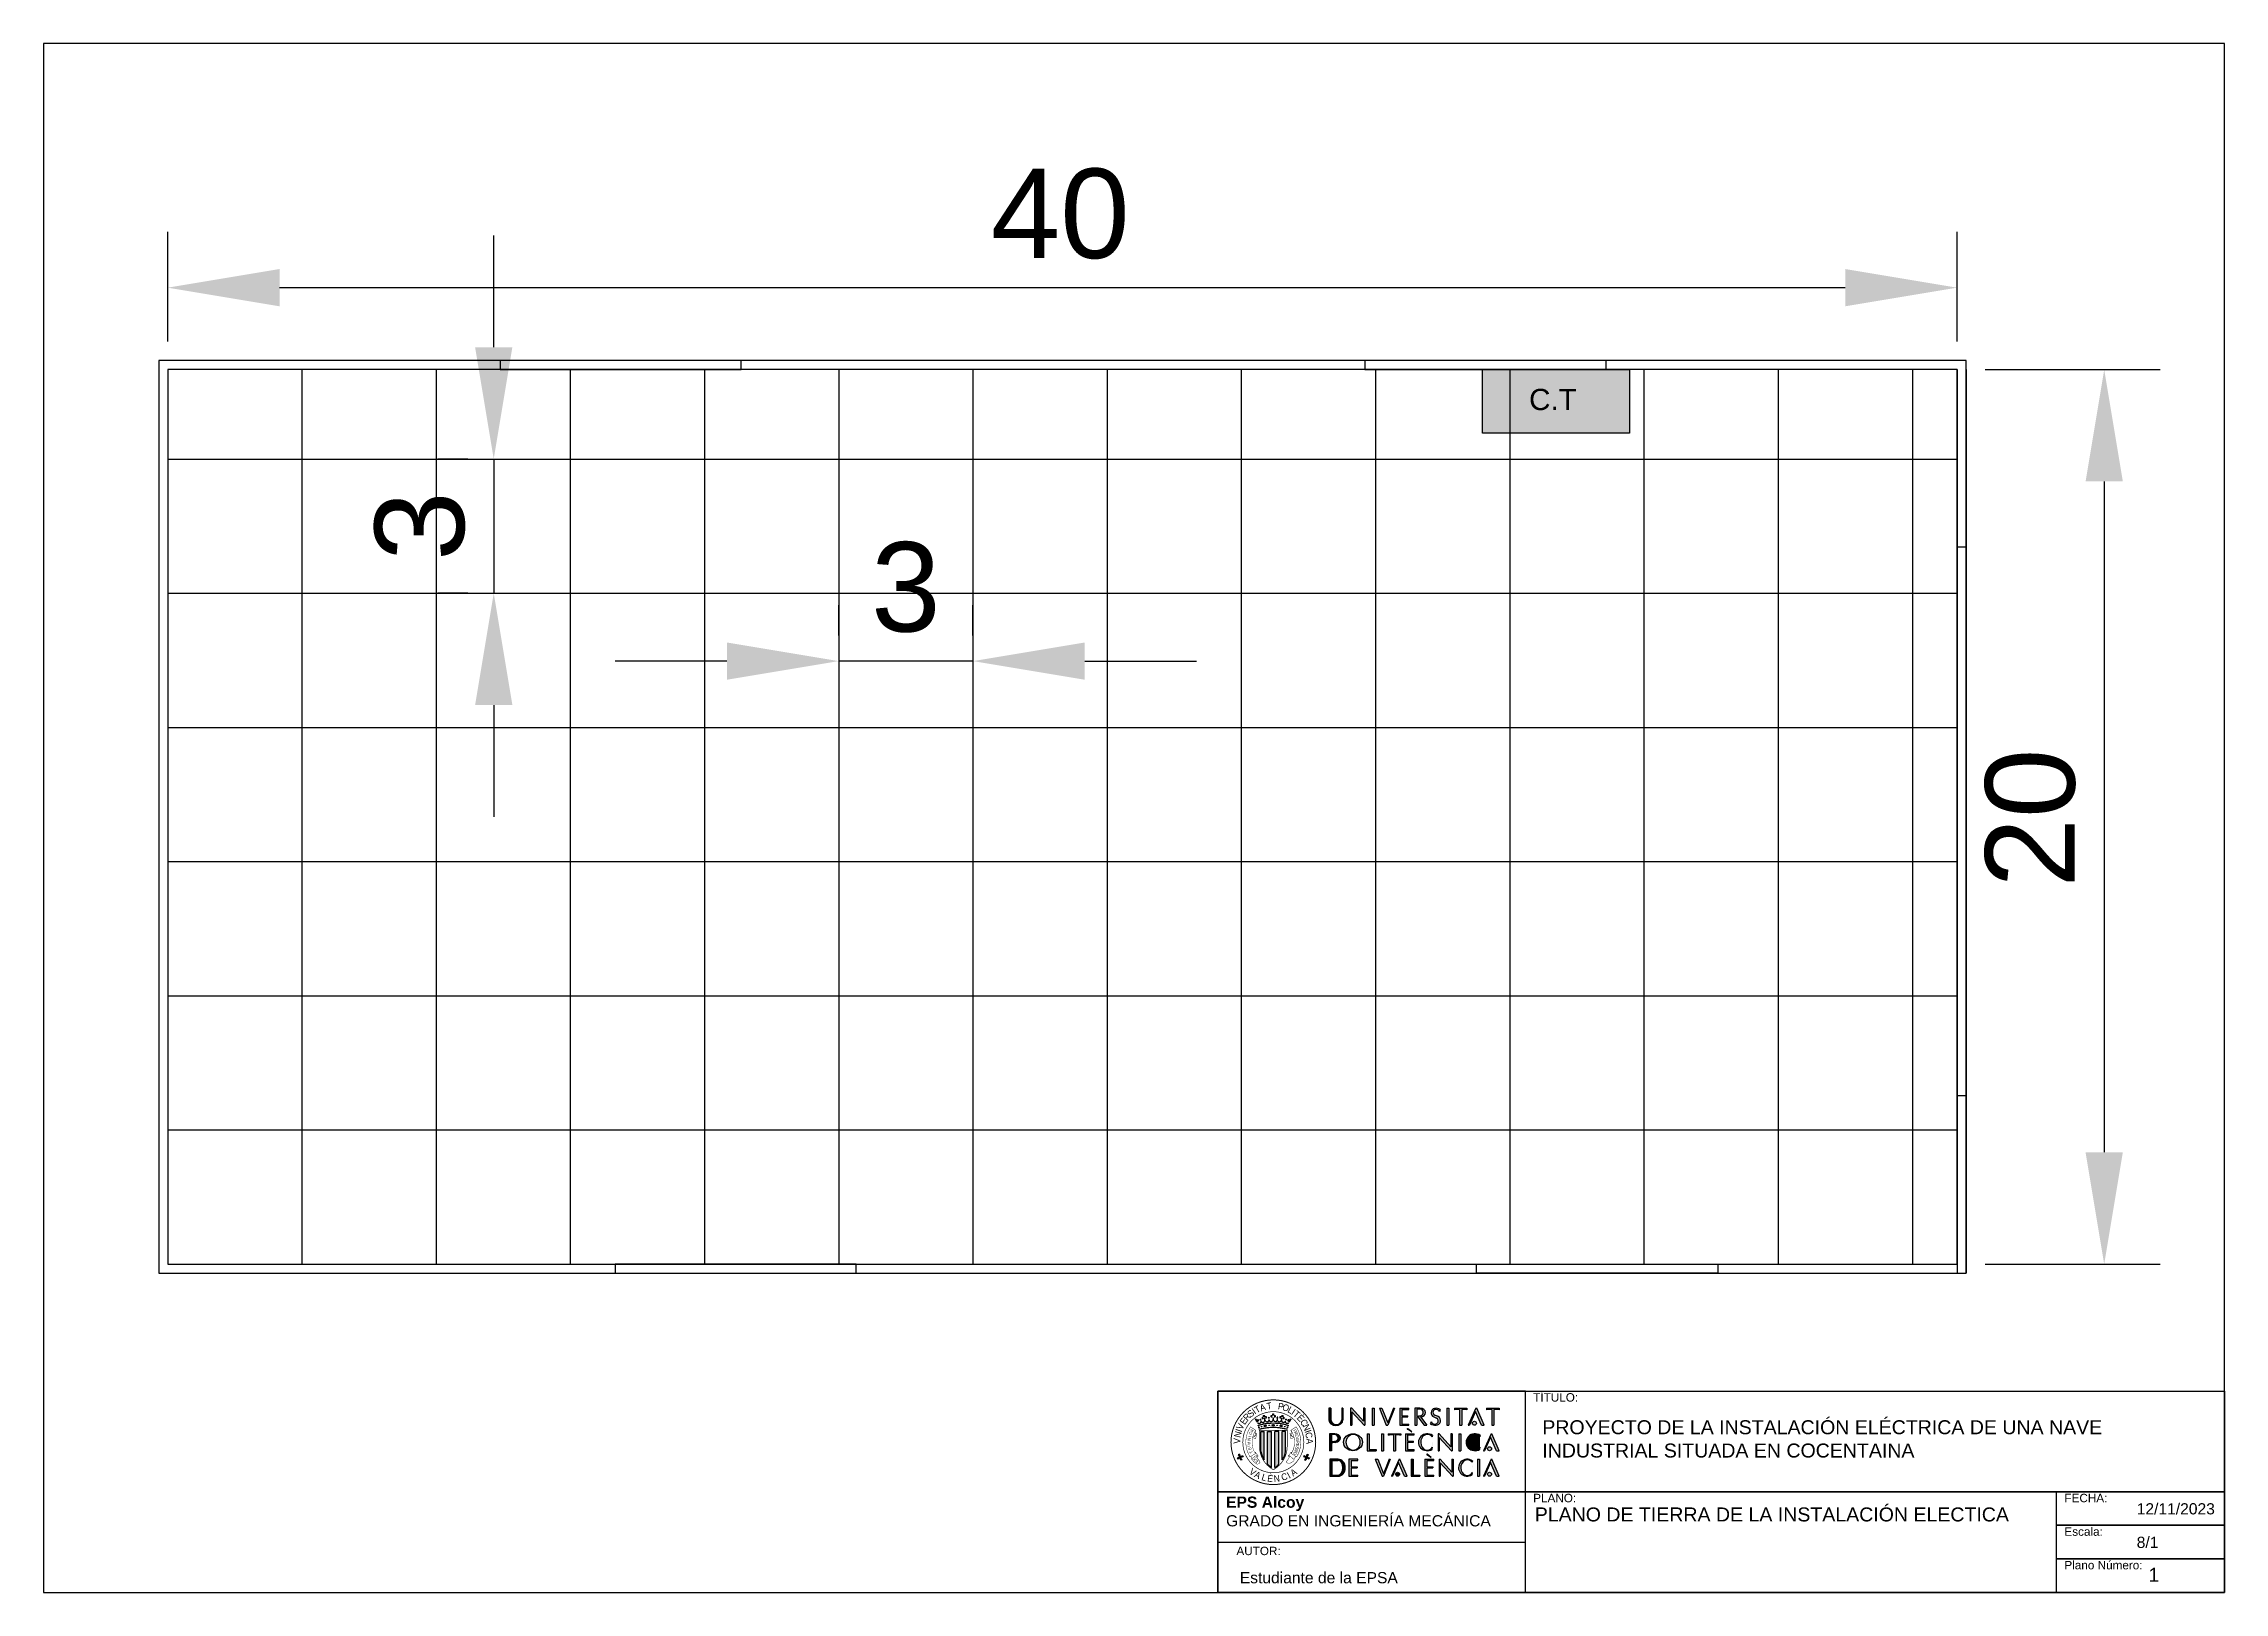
# Paper-space layout 'PLANO DE TIERRA' of a CAD drawing. Header units: inches, sheet in millimetres. Extents: x 19 to 409, y 6 to 283.
# The model-space entities are those that its viewports show. They can reach past a viewport. Long polylines and large blocks are cut down to what shows.
import ezdxf

# ---------------------------------------------------------------- set-up
doc = ezdxf.new("R2010")
doc.units = ezdxf.units.IN
doc.header["$MEASUREMENT"] = 0
for name, color, linetype in [('0_CAJETIN', 7, 'Continuous'), ('Cerramientos y ventanas', 7, 'Continuous'), ('FORMATO A3', 7, 'Continuous'), ('TEXTO CAJETIN', 7, 'Continuous'), ('Toma Tierra', 40, 'Continuous')]:
    doc.layers.add(name, color=color, linetype=linetype)
doc.styles.add('Arial', font='arial.ttf', dxfattribs={"width": 0.9})
doc.styles.get("Standard").update_dxf_attribs({"font": 'arial.ttf', "height": 2})
doc.dimstyles.new('ISO-25', dxfattribs={"dimtxt": 2.5, "dimasz": 2.5, "dimexe": 1.25, "dimexo": 0.625, "dimtad": 1, "dimtxsty": 'Standard', "dimcen": 2.5, "dimadec": 0, "dimazin": 0, "dimtfac": 1, "dimtmove": 0, "dimatfit": 3, "dimfxl": 1, "dimarcsym": 0})

psp = doc.layouts.new('PLANO DE TIERRA')

# ---------------------------------------------------------------- texts
at = {"layer": 'TEXTO CAJETIN', "attachment_point": 1}
for s, width, gutter_width, insert, char_height in [('TÍTULO:', 46.11062366988585, 1, (285.1988297841269, 42.05054455461459), 1.5), ('PROYECTO DE LA INSTALACIÓN ELÉCTRICA DE UNA NAVE INDUSTRIAL SITUADA EN COCENTAINA ', 120.9992353996338, 10, (286.8271186213751, 37.21338346639038), 2.5), ('{\\fArial|b1|i0|c0|p34;EPS Alcoy\\P}GRADO EN INGENIERÍA MECÁNICA', 53.0114620278905, 10, (230.2758387127701, 23.56144484475737), 2), ('PLANO:', 46.11062366988585, 1, (285.1988297841269, 24.05054455461459), 1.5), ('FECHA:', 46.11062366988585, 1, (380.1988297841269, 24.05054455461459), 1.5), ('PLANO DE TIERRA DE LA INSTALACIÓN ELECTICA', 89.92818441505483, 10, (285.4762032196018, 21.61344569278856), 2.5), ('12/11/2023', 21.31444210125437, 10, (393.1258908176874, 22.37441952534948), 2), ('Escala:', 46.11062366988585, 1, (380.1988297841269, 18.05054455461459), 1.5), ('8/1', 21.31444210125437, 10, (393.1258908176874, 16.37441952534948), 2), ('AUTOR:', 46.11062366988585, 1, (232.1245154784049, 14.58847499556737), 1.5), ('Plano Número:', 46.11062366988585, 1, (380.1988297841269, 12.05054455461459), 1.5), ('Estudiante de la EPSA', 53.0114620278905, 10, (232.7212342782616, 10.05589214400072), 2), ('1', 23.56596722817562, 10, (395.227314595101, 10.82411996934661), 2.5)]:
    psp.add_mtext_dynamic_manual_height_columns(s, width=width, gutter_width=gutter_width, heights=[0], dxfattribs=dict(at, insert=insert, char_height=char_height))

msp = doc.modelspace()

# ---------------------------------------------------------------- texts
at = {"color": 18, "true_color": 0x000000, "insert": (106.2505791741423, 28.70660177292302), "char_height": 0.4742649250743511, "attachment_point": 1}
msp.add_mtext_dynamic_manual_height_columns('C.T', width=1.797152449784789, gutter_width=2.371324625371756, heights=[0], dxfattribs=at)

# ---------------------------------------------------------------- blocks, each defined once
blk = doc.blocks.new('A$C971c42f9')
at = {"layer": '0_CAJETIN', "linetype": 'Continuous'}
h = blk.add_hatch(color=256, dxfattribs=at)
h.set_gradient(color1=(51, 51, 51), color2=(0, 0, 0), one_color=1, name='CYLINDER')
h.paths.add_polyline_path([(0.005156982186620751, 0.007329308796967249), (0.005045211219587564, 0.007319260008014083), (0.004965034162003334, 0.007279045465469758), (0.004930803657124949, 0.007212988410369769), (0.004958811021320342, 0.007142142832688103), (0.005034199556323116, 0.007098587310151006), (0.005144057699220772, 0.007083743536372422), (0.005257269746598681, 0.007093798787569439), (0.005338881422284225, 0.007134006867869913), (0.00537023622871613, 0.007200063922969901), (0.005342235326764477, 0.007270909500651568), (0.005266840329518407, 0.007314471485432406)])
h.paths.add_polyline_path([(0.00405050389584205, 0.007220167963120305), (0.003980136524194156, 0.007167035395419963), (0.003961467102145066, 0.007096668023772068), (0.004003355365807648, 0.007034443079186103), (0.004089755564074871, 0.007003805581805134), (0.004200570119040181, 0.007006196611974103), (0.00430827633478581, 0.007037790521422727), (0.004377209088332723, 0.007090923089122958), (0.00439443743003598, 0.007161290460770853), (0.004353990246718564, 0.007226391103803298), (0.004269024666552879, 0.007255593983082953), (0.004155334413141087, 0.007251761872568929)])
h.paths.add_polyline_path([(0.00331524273215833, 0.006971494363305686), (0.003321704975858264, 0.006896338469076335), (0.003377713242005198, 0.006845836034561792), (0.003420797020752042, 0.006819747956745448), (0.003438025362455854, 0.006812329300977971), (0.003504321520573006, 0.006868098464107852), (0.00353328529683572, 0.00693104717998827), (0.003522034530553997, 0.006999734368274169), (0.003472255867334129, 0.007052388729940628), (0.003403801319821542, 0.00707201456405715), (0.003341091706957844, 0.007064356805272731), (0.003330325608953855, 0.007036595006338242)])
h.paths.add_polyline_path([(0.003379865169157226, 0.007904448486255489), (0.003351386061171913, 0.007934129571569026), (0.003311417083888157, 0.007943700154488531), (0.003270007026259569, 0.007930297461054892), (0.003185997858160983, 0.007878599511455975), (0.003127837664862243, 0.007969070923254162), (0.003099358556877041, 0.007998752008567589), (0.003059389579593175, 0.008008322591487205), (0.003017979521964476, 0.007994919898053676), (0.002921045866466576, 0.007936759704754826), (0.003017979521964476, 0.007775203612258141), (0.003022289838512271, 0.007765154823304865), (0.00303521432591225, 0.007737864768160296), (0.003056752984163857, 0.007697656687859711), (0.003114913177462708, 0.0076007230323617), (0.003147941705012647, 0.007571048409291903), (0.003189590865658065, 0.007561471364128769), (0.003231233564060076, 0.007574874057562297), (0.00341217638765634, 0.007691194444159888), (0.003441857472969989, 0.007724222971709938), (0.003451428055889605, 0.007765872132355578), (0.003438025362455854, 0.007807514830757478)])
h.paths.add_polyline_path([(0.003722364085250063, 0.007878599511455975), (0.003706570361647565, 0.007932934056484542), (0.003664921201001925, 0.007972903033768186), (0.003606043698652472, 0.007988457654353742), (0.003548839917421276, 0.007972903033768186), (0.003510305558239057, 0.007932934056484542), (0.003496185555754705, 0.007878599511455975), (0.003510305558239057, 0.007819722009106522), (0.003548839917421276, 0.007778079310704622), (0.003606043698652472, 0.007762279124858495), (0.003664921201001925, 0.007778079310704622), (0.003706570361647565, 0.007819722009106522)])
h.paths.add_polyline_path([(0.004898492438625834, 0.008421427982244878), (0.00485828435832536, 0.008409699009929494), (0.004831000765424531, 0.008379307077809095), (0.004820945514227182, 0.008337418814146624), (0.004820945514227182, 0.008221098427548923), (0.004831000765424531, 0.008179216626130081), (0.00485828435832536, 0.008148818231765942), (0.004898492438625834, 0.00813708925945078), (0.005376698472416175, 0.00813708925945078), (0.005418586736078534, 0.008148818231765942), (0.005448978668198934, 0.008179216626130081), (0.005460707640514428, 0.008221098427548923), (0.005460707640514428, 0.008337418814146624), (0.005448978668198934, 0.008379307077809095), (0.005418586736078534, 0.008409699009929494), (0.005376698472416175, 0.008421427982244878), (0.005279764816918053, 0.008421427982244878), (0.005279764816918053, 0.008524823881442711), (0.005268035844602559, 0.008566712145105293), (0.005237643912482159, 0.008597104077225692), (0.0051957556488198, 0.008608833049540965), (0.00508589750592181, 0.008608833049540965), (0.00504114000605671, 0.008597104077225692), (0.005012182692037626, 0.008566712145105293), (0.00500188833782389, 0.008524823881442711), (0.00500188833782389, 0.008421427982244878)])
h.paths.add_polyline_path([(0.005037075254769485, 0.008329761055362206), (0.005078717953171497, 0.008373083937126102), (0.005137595455520838, 0.008389116763745541), (0.005201022377435249, 0.008373083937126102), (0.005244345259198924, 0.008329761055362206), (0.005260378085818584, 0.008266334133448128), (0.005244345259198924, 0.008207456631098564), (0.005201022377435249, 0.008165813932696553), (0.005137595455520838, 0.008150013746850426), (0.005078717953171497, 0.008165813932696553), (0.005037075254769485, 0.008207456631098564), (0.005021275068923359, 0.008266334133448128)], flags=16)
h.paths.add_polyline_path([(0.00471491948184366, 0.008043987714466683), (0.004730474102429438, 0.00809831579725151), (0.00471491948184366, 0.008157193299601073), (0.004674950504560016, 0.008198842460246603), (0.004620615959531671, 0.0082146361838491), (0.004561738457181996, 0.008198842460246603), (0.004520095758780096, 0.008157193299601073), (0.004504295572934192, 0.00809831579725151), (0.004520095758780096, 0.008043987714466683), (0.004561738457181996, 0.008004018737183038), (0.004620615959531671, 0.007988457654353742), (0.004674950504560016, 0.008004018737183038)])
h.paths.add_polyline_path([(0.005538254564912748, 0.008091853553551576), (0.005554054750758763, 0.00803752547076686), (0.005595697449160886, 0.007997556493483104), (0.005654574951510338, 0.00798199541065392), (0.005708909496538794, 0.007997556493483104), (0.005748878473822328, 0.00803752547076686), (0.005764433094407995, 0.008091853553551576), (0.005748878473822328, 0.00815073105590114), (0.005708909496538794, 0.00819238021654678), (0.005654574951510338, 0.008208173940149277), (0.005595697449160886, 0.00819238021654678), (0.005554054750758763, 0.00815073105590114)])
h = blk.add_hatch(color=256, dxfattribs=at)
h.set_gradient(color1=(51, 51, 51), color2=(0, 0, 0), one_color=1, name='CYLINDER')
h.paths.add_polyline_path([(0.003909769152546261, 0.008227560671248857), (0.003812835497048361, 0.008201711696449343), (0.003774540240882751, 0.008183759583451078), (0.003752045170563489, 0.008148579128749), (0.003748213060049577, 0.008104778040951444), (0.00377406203484898, 0.007994919898053676), (0.003792014147847134, 0.007956624641888288), (0.003827194602549433, 0.007934129571569026), (0.003870995690347101, 0.007930297461054892), (0.004336277236737462, 0.008027231116553013), (0.004376007111004165, 0.008049732649115904), (0.004399943261668371, 0.008086586824936237), (0.004400899673736025, 0.008130627015750957), (0.004375050698936511, 0.008240485158648614), (0.004357098585938468, 0.008278780414814002), (0.004321918131236391, 0.008301281947376893), (0.004278117043438501, 0.008305107595647288), (0.004181183387940823, 0.008279258620847774), (0.00416179665684091, 0.008382654520045607), (0.004140975307640016, 0.008422384394312421), (0.004107229471039142, 0.008446320544976738), (0.004064863001343011, 0.008447276957044392), (0.003955004858445355, 0.008421427982244878), (0.003915274984178541, 0.008403475869246613), (0.003891338833514446, 0.008368295414544535), (0.003890382421446681, 0.008324494326746756)])
h.paths.add_polyline_path([(0.004194107875340469, 0.008130627015750957), (0.004165867870371875, 0.008185678869830015), (0.004114648126806619, 0.008217750985312411), (0.004051938513943254, 0.008221098427548923), (0.003996893122107936, 0.008192858422580551), (0.00396482100662543, 0.008141638679015406), (0.003961467102145066, 0.00807892906615193), (0.0039897135693574, 0.00802388367431639), (0.004040933312922435, 0.007991811558833994), (0.004103636463542282, 0.007988457654353742), (0.004158688317621451, 0.008016704121565965), (0.004190760433103957, 0.00806792386513111)], flags=16)
h = blk.add_hatch(color=256, dxfattribs=at)
h.set_gradient(color1=(51, 51, 51), color2=(0, 0, 0), one_color=1, name='CYLINDER')
h.paths.add_polyline_path([(0.006533440094692144, 0.008104778040951333), (0.006532483682624601, 0.008148579128749), (0.006508547531960285, 0.008183759583451078), (0.006468817657693582, 0.008201711696449343), (0.006378346245895505, 0.008227560671248857), (0.006397732976994863, 0.008324494326746756), (0.006393907328724691, 0.008368295414544535), (0.006371405796161467, 0.008403475869246613), (0.006333110539996412, 0.008421427982244878), (0.006223252397098644, 0.008447276957044392), (0.006179451309300865, 0.008446320544976738), (0.006144270854598788, 0.008422384394312421), (0.006126318741600523, 0.008382654520045607), (0.006100469766801009, 0.008279258620847774), (0.006003536111303109, 0.008305107595647176), (0.005961176103850496, 0.008301281947376893), (0.005927423805005994, 0.008278780414814002), (0.005906602455804988, 0.008240485158648614), (0.005880753481005696, 0.008130627015750846), (0.005884585591519387, 0.008086586824936237), (0.005907080661839093, 0.008049732649115793), (0.005945375918004148, 0.008027231116553013), (0.006410657464394731, 0.007930297461054892), (0.00645469765520934, 0.007934129571569026), (0.006491558293273192, 0.007956624641888288), (0.006514053363592565, 0.007994919898053676)])
h.paths.add_polyline_path([(0.006326648296296478, 0.00807892906615193), (0.006298408291327995, 0.00802388367431639), (0.00624718854776285, 0.007991811558833994), (0.006184478934899484, 0.007988457654353742), (0.006127753359701948, 0.008016704121565965), (0.006092572904999871, 0.008067923865131), (0.006087545279401363, 0.008130627015750846), (0.006115791746613475, 0.008185678869830015), (0.006167011490178731, 0.008217750985312411), (0.006229714640798356, 0.008221098427548923), (0.00628644021599567, 0.008192858422580551), (0.006321620670697969, 0.008141638679015406)], flags=16)
h.paths.add_polyline_path([(0.006188311045413508, 0.007003805581805134), (0.006273276625579305, 0.007034443079186103), (0.006313723808896721, 0.007096668023772068), (0.006296495467192909, 0.007167035395419963), (0.006227562713646329, 0.007220167963120305), (0.006119856497900589, 0.007251761872568929), (0.006010715664053423, 0.007255593983082953), (0.005927423805005994, 0.007226391103803298), (0.005887215724705519, 0.007161290460770853), (0.005904211425636019, 0.007090923089122958), (0.005971463995820603, 0.007037790521422727), (0.006074620792001717, 0.007006196611974103)])
h.paths.add_polyline_path([(0.006957557148714599, 0.007043057250037954), (0.0069470236914837, 0.007070819048972665), (0.006884320540863742, 0.007078476807756973), (0.006815865993351267, 0.007058850973640562), (0.006766080867887436, 0.007006196611974103), (0.006751960865403306, 0.006937509423688093), (0.006782359259767556, 0.006874560707807786), (0.006850090035985579, 0.006818791544677905), (0.006865651118814986, 0.006826210200445271), (0.00690562009609863, 0.006852298278261726), (0.006959948178883346, 0.006902800712776158), (0.006970959842148017, 0.00697795660700562)])
h.paths.add_polyline_path([(0.006791929842686839, 0.007891523998855732), (0.006776136119084453, 0.007945858543884299), (0.00673448695843859, 0.007985827521167943), (0.006675609456089249, 0.0080013821417535), (0.006621281373304422, 0.007985827521167943), (0.006581312396020889, 0.007945858543884299), (0.00656575131319137, 0.007891523998855732), (0.006581312396020889, 0.00783264649650628), (0.006621281373304422, 0.007791003798104379), (0.006675609456089249, 0.007775203612258141), (0.00673448695843859, 0.007791003798104379), (0.006776136119084453, 0.00783264649650628)])
h.paths.add_polyline_path([(0.006843627792285867, 0.007807514830757478), (0.00683046420186928, 0.007765872132355578), (0.006841714968150558, 0.007724222971709938), (0.006875939010785093, 0.007691194444159888), (0.007056881834381468, 0.007574874057562297), (0.007098291892009945, 0.007561471364128769), (0.007138260869293922, 0.007571048409291903), (0.007166739977279235, 0.0076007230323617), (0.007224900170577975, 0.007697656687859711), (0.007248119012191578, 0.007737864768160296), (0.007264151838810795, 0.007765154823304865), (0.007270135876477068, 0.007775203612258141), (0.007367069531974968, 0.007936759704754826), (0.007270135876477068, 0.007994919898053676), (0.007228493178074946, 0.008008322591487205), (0.007186844017429306, 0.007998752008567589), (0.007153815489879589, 0.007969070923254162), (0.007102117540280561, 0.007878599511455975), (0.007018108372182086, 0.007930297461054892), (0.006976465673780297, 0.007943700154488531), (0.006934816513134656, 0.007934129571569026), (0.006901787985584606, 0.007904448486255489)])
h = blk.add_hatch(color=256, dxfattribs=at)
h.set_gradient(color1=(51, 51, 51), color2=(0, 0, 0), one_color=1, name='CYLINDER')
edge = h.paths.add_edge_path()
edge.add_ellipse((0.01274671956558859, 0.007846772611428077), major_axis=(-0.0006481770823661452, 0), ratio=0.851086565442448, start_angle=0, end_angle=180, ccw=False)
edge.add_line((0.0120985424832224, 0.00784677261142852), (0.0120985424832224, 0.009248921038699898))
edge.add_line((0.0120985424832224, 0.009248921038699787), (0.0118494084270131, 0.009248921038699787))
edge.add_line((0.01184940842701321, 0.009248921038699787), (0.01184940842701321, 0.007846772611427189))
edge.add_ellipse((0.01269333369640069, 0.007846772611428077), major_axis=(-0.0008439252693876846, 0), ratio=0.816585678444321, start_angle=0, end_angle=180)
edge.add_line((0.0135372589657885, 0.007846772611429409), (0.0135372589657885, 0.009248921038699898))
edge.add_line((0.0135372589657885, 0.009248921038699787), (0.01339489664795468, 0.009248921038699787))
edge.add_line((0.01339489664795468, 0.009248921038699787), (0.01339489664795468, 0.007846772611426411))
h = blk.add_hatch(color=256, dxfattribs=at)
h.set_gradient(color1=(51, 51, 51), color2=(0, 0, 0), one_color=1, name='CYLINDER')
h.paths.add_polyline_path([(0.0160801340437462, 0.007208068236102649), (0.0161646741296273, 0.007208068236102649), (0.0161646741296273, 0.009248921038699787), (0.01602231181179359, 0.009248921038699787), (0.01602231181179359, 0.007690964767469999), (0.01459633428062435, 0.009248921038699787), (0.01446915762432788, 0.009248921038699787), (0.01446915762432788, 0.007208068236102649), (0.01461151994216148, 0.007208068236102649), (0.01461151994216148, 0.008812607227473568)])
h.paths.add_polyline_path([(0.0170478563162928, 0.007208068236102649), (0.01729699037250221, 0.007208068236102649), (0.01729699037250221, 0.009248921038699787), (0.0170478563162928, 0.009248921038699787)])
h.paths.add_polyline_path([(0.01824203779282696, 0.009248921038699787), (0.01794244819202295, 0.009248921038699787), (0.01876433008990153, 0.007208068236102649), (0.01895087108594895, 0.007208068236102649), (0.01974020659224696, 0.009248921038699787), (0.0196149743266707, 0.009248921038699787), (0.01894240544755799, 0.007509805851109941)])
h = blk.add_hatch(color=256, dxfattribs=at)
h.set_gradient(color1=(51, 51, 51), color2=(0, 0, 0), one_color=1, name='CYLINDER')
h.paths.add_polyline_path([(0.02064988783679345, 0.008216465021544272), (0.02137810907016635, 0.008216465021544272), (0.02137810907016635, 0.008349929694513536), (0.02064988783679345, 0.008349929694513536), (0.02064988783679345, 0.009106229508005992), (0.02146270648791726, 0.009106229508005992), (0.02146270648791726, 0.009248921038699787), (0.02040075378058415, 0.009248921038699787), (0.02040075378058415, 0.007208068236102649), (0.02146270648791726, 0.007208068236102649), (0.02146270648791726, 0.007350759766796444), (0.02064988783679345, 0.007350759766796444)])
edge = h.paths.add_edge_path()
edge.add_ellipse((0.02281343491411691, 0.008726766404585695), major_axis=(-0.0006756255008822454, 0), ratio=0.772846249042319, start_angle=95.4409861354423, end_angle=270)
edge.add_line((0.02281343491411691, 0.009248921038699787), (0.02218891594494543, 0.009248921038699787))
edge.add_line((0.02218891594494576, 0.009248921038699787), (0.02218891594494576, 0.007208068236102427))
edge.add_line((0.02218891594494576, 0.007208068236102649), (0.02243805000115506, 0.007208068236102649))
edge.add_line((0.02243805000115484, 0.007208068236102649), (0.02243805000115484, 0.008198669731815045))
edge.add_line((0.02243805000115484, 0.008198669731814934), (0.02256781396361507, 0.008198669731814934))
edge.add_line((0.02256781396361507, 0.008198669731814934), (0.0233418175457627, 0.007208068236102538))
edge.add_line((0.0233418175457627, 0.007208068236102649), (0.02365798262657703, 0.007208068236102649))
edge.add_line((0.02365798262657726, 0.007208068236102649), (0.02287749803319128, 0.008206964395527816))
h.paths.add_polyline_path([(0.02243805000115484, 0.00830004581002497), (0.02243805000115484, 0.009153264552644869), (0.02281343491411691, 0.009153264552644869, -0.8326625150452531), (0.0229582717586041, 0.00836675802807818, -0.05888170538038913)], flags=16)
h.paths.add_polyline_path([(0.02461661695307837, 0.009093273633149157, -0.4289737451222418), (0.02517099235426912, 0.008821230577897299), (0.02526858633187679, 0.009094050670116038, 0.2068414078656941), (0.02458352306446943, 0.009228936791268127, 0.71546900504208), (0.02448707276260087, 0.008198089562411526), (0.02481889523549052, 0.008047766226145225, -0.7102271374133956), (0.02475753470409181, 0.007365406207944569, -0.3539929131628796), (0.02414897649263881, 0.007633592292315083), (0.02406000004399278, 0.007366662946376668, 0.143678170155085), (0.0247603634691731, 0.007208068236102649, 0.7760185090295227), (0.02502640196070327, 0.008246043331437303, 0.02820302843729777), (0.02459068814463516, 0.008428447395334882, -0.6522219152964045)])
h.paths.add_polyline_path([(0.02630844487251649, 0.009248921038699787), (0.02605931081630741, 0.009248921038699787), (0.02605931081630741, 0.007208068236102649), (0.02630844487251649, 0.007208068236102649)])
h.paths.add_polyline_path([(0.0251203900049064, 0.006178904347546865), (0.02499321334860971, 0.006178904347546865), (0.02499321334860971, 0.004138051544949617), (0.02513557566644342, 0.004138051544949617), (0.02513557566644342, 0.005742590536320646), (0.02660418976802803, 0.004138051544949617), (0.02668872985390947, 0.004138051544949617), (0.02668872985390947, 0.006178904347546865), (0.02654636753607553, 0.006178904347546865), (0.02654636753607553, 0.004620948076317077)])
h.paths.add_polyline_path([(0.02748259065569703, 0.004138051544949617), (0.02773172471190632, 0.004138051544949617), (0.02773172471190632, 0.006178904347546865), (0.02748259065569703, 0.006178904347546865)])
edge = h.paths.add_edge_path()
edge.add_ellipse((0.0237019849286999, 0.005158477946248241), major_axis=(-0.001063160674882653, 0), ratio=0.9598045012446095, start_angle=234.2048197192381, end_angle=484.0416738657108)
edge.add_line((0.02429713775904752, 0.004312921378062273), (0.02432956782010198, 0.004578676294005879))
edge.add_ellipse((0.0237019849286999, 0.005158477946248241), major_axis=(-6.285906650291574e-18, 0.0009478556354115535), ratio=0.8369554979192912, start_angle=313.8654512001032, end_angle=592.2875995126757, ccw=False)
edge.add_line((0.02427393907395059, 0.005815310827946063), (0.02432381638711079, 0.005986159089090948))
h.paths.add_polyline_path([(0.02131992861206489, 0.005146448330391351), (0.02204814984543779, 0.005146448330391351), (0.02204814984543779, 0.005279913003360615), (0.02131992861206489, 0.005279913003360615), (0.02131992861206489, 0.00603621281685307), (0.0221327472631887, 0.00603621281685307), (0.0221327472631887, 0.006178904347546865), (0.0210707945558557, 0.006178904347546865), (0.0210707945558557, 0.004138051544949617), (0.0221327472631887, 0.004138051544949617), (0.0221327472631887, 0.004280743075643412), (0.02131992861206489, 0.004280743075643412)])
at = {"layer": '0_CAJETIN'}
h = blk.add_hatch(color=256, dxfattribs=at)
h.set_gradient(color1=(51, 51, 51), color2=(0, 0, 0), one_color=1, name='CYLINDER')
h.paths.add_polyline_path([(0.03147282082167246, 0.006178904347546865), (0.03137998623557769, 0.006178904347546865), (0.03045982199635411, 0.004138051544949617), (0.03058794565798917, 0.004138051544949617), (0.03132689987956994, 0.005776994605132368), (0.03203806025550637, 0.004138051544949617), (0.03235837547063269, 0.004138051544949617)])
h.paths.add_polyline_path([(0.03143559556689945, 0.004373839133862023, 1), (0.03096402038907475, 0.004373839133862023, 1)])
h.paths.add_polyline_path([(0.03147364314838907, 0.007208325328061371), (0.03172277720459826, 0.007208325328061371), (0.03172277720459826, 0.009106486599964825, -0.03391398656070674), (0.03235450998998601, 0.009079802301603102), (0.03235450998998601, 0.00924917813065873), (0.03084191036300132, 0.00924917813065873), (0.03084191036300132, 0.009079802301603102, -0.03391398656070679), (0.03147364314838907, 0.009106486599964825)])
h.paths.add_polyline_path([(0.02965017443867968, 0.009248921038699787), (0.0295573398525848, 0.009248921038699787), (0.02863717561336121, 0.007208068236102649), (0.02876529927499627, 0.007208068236102649), (0.02950425349657715, 0.00884701129628529), (0.03021541387251336, 0.007208068236102649), (0.03053572908763957, 0.007208068236102649)])
h.paths.add_polyline_path([(0.02914137400608174, 0.007443855825014944, 1), (0.02961294918390656, 0.007443855825014944, 1)])
h.paths.add_polyline_path([(0.02784261476033167, 0.009106486599964825, -0.03391398656070674), (0.02847434754571965, 0.009079802301603102), (0.02847434754571965, 0.00924917813065873), (0.02696174791873496, 0.00924917813065873), (0.02696174791873496, 0.009079802301603102, -0.03391398656070681), (0.0275934807041226, 0.009106486599964825), (0.0275934807041226, 0.007208325328061371), (0.02784261476033167, 0.007208325328061371)])
at = {"layer": '0_CAJETIN', "linetype": 'Continuous'}
h = blk.add_hatch(color=256, dxfattribs=at)
h.set_gradient(color1=(51, 51, 51), color2=(0, 0, 0), one_color=1, name='CYLINDER')
h.paths.add_polyline_path([(0.006244464153074114, 0.003036895986577748, 0.08790581708089068), (0.006646038539964372, 0.00404291988012373), (0.006646038539964372, 0.006465678455415569), (0.006244464153074114, 0.006465678455415569)])
h.paths.add_polyline_path([(0.004959426115025423, 0.006465678455415569), (0.004477536850757136, 0.006465678455415569), (0.004477536850757136, 0.002520260784503514, 0.05098194175361644), (0.004959426115025423, 0.002112227821474022)])
h.paths.add_polyline_path([(0.004075962463866878, 0.006465678455415569), (0.003674388076976509, 0.006465678455415569), (0.003674388076976509, 0.004042919880123508, 0.0879058170808676), (0.004075962463866878, 0.003036895986577748)])
h = blk.add_hatch(color=256, dxfattribs=at)
h.set_gradient(color1=(51, 51, 51), color2=(0, 0, 0), one_color=1, name='CYLINDER')
edge = h.paths.add_edge_path()
edge.add_line((0.005842889766183856, 0.006465678455415569), (0.005361000501915569, 0.006465678455415569))
edge.add_line((0.005361000501915569, 0.006465678455415569), (0.005361000501915569, 0.002112227821474022))
edge.add_arc((0.003606275654162827, 0.004673141378767176), 0.003104406149209322, 304.4187423338589, 316.0928354377542)
edge.add_line((0.005842889766183856, 0.002520260784503403), (0.005842889766183856, 0.006465678455415569))
edge = h.paths.add_edge_path(flags=17)
edge.add_line((0.005361000501915569, 0.002112227821474022), (0.005361000501915569, 0.006465678455415569))
h = blk.add_hatch(color=256, dxfattribs=at)
h.set_gradient(color1=(51, 51, 51), color2=(0, 0, 0), one_color=1, name='CYLINDER')
edge = h.paths.add_edge_path()
edge.add_line((0.01193147068735145, 0.004138051544949617), (0.01218060474356075, 0.004138051544949617))
edge.add_line((0.01218060474356064, 0.004138051544949617), (0.01218060474356064, 0.005128653040662012))
edge.add_line((0.01218060474356064, 0.005128653040662012), (0.01231036870602087, 0.005128653040662012))
edge.add_line((0.01231036870602109, 0.005128653040662012), (0.01262005277559708, 0.005136947704374673))
edge.add_ellipse((0.01255598965652283, 0.005656749713432774), major_axis=(-0.0006756255008822454, 0), ratio=0.772846249042319, start_angle=95.4409861354423, end_angle=270)
edge.add_line((0.01255598965652327, 0.006178904347546865), (0.01193147068735134, 0.006178904347546865))
edge.add_line((0.01193147068735145, 0.006178904347546865), (0.01193147068735145, 0.004138051544949617))
h.paths.add_polyline_path([(0.01218060474356064, 0.006083247861491947), (0.01255598965652283, 0.006083247861491947, -0.8326625150451399), (0.01270082650101023, 0.005296741336925259, -0.05888170538040043), (0.01218060474356064, 0.005230029118871937)], flags=16)
h = blk.add_hatch(color=256, dxfattribs=at)
h.set_gradient(color1=(51, 51, 51), color2=(0, 0, 0), one_color=1, name='CYLINDER')
edge = h.paths.add_edge_path()
edge.add_ellipse((0.01475202410943521, 0.005152872429983524), major_axis=(-0.001138901327322827, 0), ratio=0.8959743718073528, start_angle=0, end_angle=360)
edge = h.paths.add_edge_path(flags=16)
edge.add_ellipse((0.01477426822159678, 0.005155675188115882), major_axis=(1.334646729686222e-05, 0.0009787409351078996), ratio=0.8410274370733632, start_angle=0, end_angle=360)
h.paths.add_polyline_path([(0.01646926956830619, 0.0041324460286849), (0.01753122227563919, 0.0041324460286849), (0.01753122227563919, 0.004275137559378805), (0.01671840362451538, 0.004275137559378805), (0.01671840362451538, 0.006178904347546865), (0.01646926956830619, 0.006173298831282148)])
h.paths.add_polyline_path([(0.01843936973429816, 0.006178904347546865), (0.01819023567808875, 0.006178904347546865), (0.01819023567808875, 0.004138051544949617), (0.01843936973429816, 0.004138051544949617)])
h.paths.add_polyline_path([(0.01986816990658991, 0.00603621281685307, -0.03391398656070674), (0.02049990269197788, 0.006009528518491347), (0.02049990269197788, 0.006178904347546865), (0.01898730306499297, 0.006178904347546865), (0.01898730306499297, 0.006009528518491347, -0.03391398656070681), (0.01961903585038072, 0.00603621281685307), (0.01961903585038072, 0.004138051544949617), (0.01986816990658991, 0.004138051544949617)])
h.paths.add_polyline_path([(0.01427170762935237, 0.001068364066656668), (0.01533366033668537, 0.001068364066656668), (0.01533366033668537, 0.001211055597350574), (0.01452084168556156, 0.001211055597350574), (0.01452084168556156, 0.002076760852098403), (0.01524906291893457, 0.002076760852098403), (0.01524906291893457, 0.002210225525067666), (0.01452084168556156, 0.002210225525067666), (0.01452084168556156, 0.002966525338560122), (0.01533366033668537, 0.002966525338560122), (0.01533366033668537, 0.003109216869253917), (0.01427170762935237, 0.003109216869253917)])
h.paths.add_polyline_path([(0.01825213332977071, 0.001068364066656668), (0.01843867432581869, 0.001068364066656668), (0.01922800983211626, 0.003109216869253917), (0.01910277756654022, 0.003109216869253917), (0.01843020868742706, 0.001370101681664071), (0.01772984103269648, 0.003109216869253917), (0.01743025143189236, 0.003109216869253917)])
h.paths.add_polyline_path([(0.02039489552755347, 0.003109216869253917), (0.02030206094145881, 0.003109216869253917), (0.019381896702235, 0.001068364066656668), (0.01951002036387017, 0.001068364066656668), (0.02024897458545094, 0.00270730712683942), (0.02096013496138727, 0.001068364066656668), (0.02128045017651381, 0.001068364066656668)])
at = {"layer": '0_CAJETIN'}
h = blk.add_hatch(color=256, dxfattribs=at)
h.set_gradient(color1=(51, 51, 51), color2=(0, 0, 0), one_color=1, name='CYLINDER')
h.paths.add_polyline_path([(0.02135745135840361, 0.006791121223445051, 1.05319172262498), (0.02130935280489299, 0.006723980114963779), (0.02180420722253884, 0.006406910698024793), (0.02183900035840591, 0.006406910698024793)])
at = {"layer": '0_CAJETIN', "linetype": 'Continuous'}
h = blk.add_hatch(color=256, dxfattribs=at)
h.set_gradient(color1=(51, 51, 51), color2=(0, 0, 0), one_color=1, name='CYLINDER')
edge = h.paths.add_edge_path()
edge.add_line((0.03006356693501311, 0.005986159089090948), (0.03001368962185302, 0.005815310827946063))
edge.add_ellipse((0.02944173547660167, 0.005158477946247464), major_axis=(-6.285906650291573e-18, 0.0009478556354115537), ratio=0.8369554979192912, start_angle=313.8654512001032, end_angle=592.2875995126756)
edge.add_line((0.03006931836800464, 0.004578676294005879), (0.03003688830695017, 0.004312921378062273))
edge.add_ellipse((0.02944173547660167, 0.005158477946247464), major_axis=(-0.001063160674882653, 0), ratio=0.9598045012446096, start_angle=234.204819719238, end_angle=484.0416738657109, ccw=False)
h = blk.add_hatch(color=256, dxfattribs=at)
h.set_gradient(color1=(51, 51, 51), color2=(0, 0, 0), one_color=1, name='CYLINDER')
h.paths.add_polyline_path([(0.001529920637418858, 0.003404561957338403), (0.001453441243276288, 0.003572391589335644, -0.06572355117167655), (0.001208133504047915, 0.003399872481122612, 0.1243541759546371), (0.001175045170362377, 0.003412244627989724, -0.06572355117167356), (0.001103106082304794, 0.003703386341307291), (0.0009352764503073319, 0.003626906947164721, -0.06572355117167548), (0.001107795558520475, 0.003381599207936126, 0.12435417595457), (0.001095423411653362, 0.00334851087425081, -0.0657235511716771), (0.0008042816983357959, 0.003276571786193117), (0.000880761092478255, 0.003108742154195765, -0.06572355117167795), (0.001126068831706961, 0.003281261262408908, 0.1243541759545689), (0.001159157165392277, 0.003268889115541684, -0.06572355117167737), (0.001231096253450081, 0.002977747402224118), (0.0013989258854471, 0.003054226796366799, -0.06572355117167426), (0.00122640677723429, 0.003299534535595283, 0.1243541759546129), (0.001238778924101291, 0.003332622869280599, -0.06572355117167562)])
h = blk.add_hatch(color=256, dxfattribs=at)
h.set_gradient(color1=(51, 51, 51), color2=(0, 0, 0), one_color=1, name='CYLINDER')
h.paths.add_polyline_path([(0.00922500320528763, 0.00334851087425081, 0.1243541759546002), (0.009212631058420517, 0.003381599207936126, -0.06572355117167426), (0.009385150166633438, 0.003626906947164721), (0.009217320534636197, 0.003703386341307291, -0.0657235511716745), (0.009145381446578615, 0.003412244627989724, 0.1243541759545931), (0.0091122931128933, 0.003399872481122612, -0.06572355117167415), (0.008866985373664482, 0.003572391589335644), (0.008790505979522134, 0.003404561957338403, -0.06572355117167644), (0.0090816476928397, 0.003332622869280599, 0.124354175954544), (0.009094019839706702, 0.003299534535595283, -0.06572355117167782), (0.008921500731493559, 0.003054226796366799), (0.009089330363491133, 0.002977747402224118, -0.06572355117167795), (0.009161269451548604, 0.003268889115541684, 0.124354175954572), (0.00919435778523403, 0.003281261262408908, -0.06572355117167844), (0.009439665524462515, 0.003108742154195765), (0.009516144918605196, 0.003276571786193117, -0.06572355117167428)])
h = blk.add_hatch(color=256, dxfattribs=at)
h.set_gradient(color1=(51, 51, 51), color2=(0, 0, 0), one_color=1, name='CYLINDER')
edge = h.paths.add_edge_path()
edge.add_ellipse((0.01295174729389847, 0.002088790467955515), major_axis=(0, 0.001020426401298633), ratio=0.8541930254152525, start_angle=180, end_angle=360)
edge.add_line((0.01295174729389914, 0.003109216869253917), (0.01195837547063272, 0.003109216869253917))
edge.add_line((0.01195837547063272, 0.003109216869253917), (0.01195837547063272, 0.001068364066656668))
edge.add_line((0.01195837547063272, 0.001068364066656668), (0.01295174729389914, 0.001068364066656668))
edge = h.paths.add_edge_path(flags=16)
edge.add_ellipse((0.01295174729389847, 0.002088790467955515), major_axis=(0, 0.0008777348706047581), ratio=0.6734461393098392, start_angle=180, end_angle=360)
edge.add_line((0.01295174729389914, 0.002966525338560122), (0.01220750952684202, 0.002966525338560122))
edge.add_line((0.01220750952684202, 0.002966525338560122), (0.01220750952684202, 0.001211055597350574))
edge.add_line((0.01220750952684202, 0.001211055597350574), (0.01295174729389936, 0.001211055597350574))
h = blk.add_hatch(color=256, dxfattribs=at)
h.set_gradient(color1=(51, 51, 51), color2=(0, 0, 0), one_color=1, name='CYLINDER')
h.paths.add_polyline_path([(0.02035767027278024, 0.001304151655568964, 1), (0.01988609509495554, 0.001304151655568964, 1)])
h.paths.add_polyline_path([(0.02175447061788904, 0.001068364066656668), (0.02281642332522205, 0.001068364066656668), (0.02281642332522205, 0.001205450081085857), (0.02200360467409834, 0.001205450081085857), (0.02200360467409834, 0.003109216869253917), (0.02175447061788904, 0.003109216869253917)])
h = blk.add_hatch(color=256, dxfattribs=at)
h.set_gradient(color1=(51, 51, 51), color2=(0, 0, 0), one_color=1, name='CYLINDER')
h.paths.add_polyline_path([(0.02365872296152327, 0.002076760852098292), (0.02438694419489629, 0.002076760852098292), (0.02438694419489629, 0.002210225525067666), (0.02365872296152327, 0.002210225525067666), (0.02365872296152327, 0.002966525338560122), (0.02447154161264709, 0.002966525338560122), (0.02447154161264709, 0.003109216869253917), (0.02340958890531419, 0.003109216869253917), (0.02340958890531419, 0.001068364066656668), (0.02447154161264709, 0.001068364066656668), (0.02447154161264709, 0.001211055597350574), (0.02365872296152327, 0.001211055597350574)])
h.paths.add_polyline_path([(0.02524495703301066, 0.003109216869253917), (0.02511778037671419, 0.003109216869253917), (0.02511778037671419, 0.001068364066656668), (0.02526014269454802, 0.001068364066656668), (0.02526014269454802, 0.002672903058027698), (0.02672875679613251, 0.001068364066656668), (0.02681329688201384, 0.001068364066656668), (0.02681329688201384, 0.003109216869253917), (0.0266709345641799, 0.003109216869253917), (0.0266709345641799, 0.001551260598024129)])
edge = h.paths.add_edge_path()
edge.add_ellipse((0.02852557835986258, 0.002088790467955293), major_axis=(-6.285906650291574e-18, 0.0009478556354115535), ratio=0.8369554979192912, start_angle=313.8654512001032, end_angle=592.2875995126757, ccw=False)
edge.add_line((0.02909753250511327, 0.002745623349653115), (0.02914740981827346, 0.002916471610797999))
edge.add_ellipse((0.02852557835986258, 0.002088790467955293), major_axis=(-0.001063160674882653, 0), ratio=0.9598045012446095, start_angle=234.2048197192381, end_angle=484.0416738657108)
edge.add_line((0.02912073119021019, 0.001243233899769325), (0.02915316125126466, 0.001508988815712931))
h.paths.add_polyline_path([(0.02975345335117985, 0.001068364066656668), (0.03000258740738926, 0.001068364066656668), (0.03000258740738926, 0.003109216869253917), (0.02975345335117985, 0.003109216869253917)])
h.paths.add_polyline_path([(0.03143559556689945, 0.001304151655568964, 1), (0.03096402038907475, 0.001304151655568964, 1)])
h.paths.add_polyline_path([(0.03147282082167246, 0.003109216869253917), (0.03137998623557769, 0.003109216869253917), (0.03045982199635411, 0.001068364066656668), (0.03058794565798917, 0.001068364066656668), (0.03132689987956994, 0.00270730712683942), (0.03203806025550637, 0.001068364066656668), (0.03235837547063269, 0.001068364066656668)])
at = {"layer": '0_CAJETIN'}
h = blk.add_hatch(color=256, dxfattribs=at)
h.set_gradient(color1=(51, 51, 51), color2=(0, 0, 0), one_color=1, name='CYLINDER')
h.paths.add_polyline_path([(0.023696245707862, 0.003721433745152103, 1.05319172262498), (0.02364814715435148, 0.003654292636670831), (0.024143001571997, 0.003337223219731844), (0.02417779470786452, 0.003337223219731844)])
at = {"layer": '0_CAJETIN', "linetype": 'Continuous'}
for p, q in [((0.01184940842701321, 0.009248921038699787), (0.01184940842701321, 0.007846772611427855)), ((0.0120985424832224, 0.009248921038699787), (0.01184940842701321, 0.009248921038699787)), ((0.0120985424832224, 0.009248921038699787), (0.0120985424832224, 0.007846772611427855)), ((0.01339489664795468, 0.009248921038699787), (0.01339489664795468, 0.007846772611428188)), ((0.0135372589657885, 0.009248921038699787), (0.01339489664795468, 0.009248921038699787)), ((0.0135372589657885, 0.009248921038699787), (0.0135372589657885, 0.007846772611428188)), ((0.01446915762432788, 0.009248921038699787), (0.01446915762432788, 0.007208068236102649)), ((0.01459633428062435, 0.009248921038699787), (0.01446915762432788, 0.009248921038699787)), ((0.01459633428062435, 0.009248921038699787), (0.01602231181179359, 0.007690964767469999)), ((0.01461151994216148, 0.008812607227473568), (0.01461151994216148, 0.007208068236102649)), ((0.01461151994216148, 0.008812607227473568), (0.0160801340437462, 0.007208068236102649)), ((0.0161646741296273, 0.009248921038699787), (0.01602231181179359, 0.009248921038699787)), ((0.01602231181179359, 0.009248921038699787), (0.01602231181179359, 0.007690964767469999)), ((0.0161646741296273, 0.009248921038699787), (0.0161646741296273, 0.007208068236102649)), ((0.0170478563162928, 0.009248921038699787), (0.0170478563162928, 0.007208068236102649)), ((0.0170478563162928, 0.009248921038699787), (0.01729699037250221, 0.009248921038699787)), ((0.01729699037250221, 0.009248921038699787), (0.01729699037250221, 0.007208068236102649)), ((0.01794244819202295, 0.009248921038699787), (0.01876433008990153, 0.007208068236102649)), ((0.01794244819202295, 0.009248921038699787), (0.01824203779282696, 0.009248921038699787)), ((0.01824203779282696, 0.009248921038699787), (0.01894240544755799, 0.007509805851109941)), ((0.0196149743266707, 0.009248921038699787), (0.01894240544755799, 0.007509805851109941)), ((0.01974020659224696, 0.009248921038699787), (0.01895087108594895, 0.007208068236102649)), ((0.0196149743266707, 0.009248921038699787), (0.01974020659224696, 0.009248921038699787)), ((0.02040075378058415, 0.009248921038699787), (0.02040075378058415, 0.007208068236102649)), ((0.02040075378058415, 0.009248921038699787), (0.02146270648791726, 0.009248921038699787)), ((0.02064988783679345, 0.009106229508005992), (0.02064988783679345, 0.008349929694513536)), ((0.02064988783679345, 0.009106229508005992), (0.02146270648791726, 0.009106229508005992)), ((0.02064988783679345, 0.008349929694513536), (0.02137810907016635, 0.008349929694513536)), ((0.02064988783679345, 0.008216465021544272), (0.02064988783679345, 0.007350759766796444)), ((0.02064988783679345, 0.008216465021544272), (0.02137810907016635, 0.008216465021544272)), ((0.02137810907016635, 0.008216465021544272), (0.02137810907016635, 0.008349929694513536)), ((0.02146270648791726, 0.009106229508005992), (0.02146270648791726, 0.009248921038699787)), ((0.02218891594494576, 0.009248921038699787), (0.02218891594494576, 0.007208068236102649)), ((0.02281343491411691, 0.009248921038699787), (0.02218891594494576, 0.009248921038699787)), ((0.02243805000115484, 0.009153264552644869), (0.02243805000115484, 0.00830004581002497)), ((0.02281343491411691, 0.009153264552644869), (0.02243805000115484, 0.009153264552644869)), ((0.02243805000115484, 0.008198669731814934), (0.02243805000115484, 0.007208068236102649)), ((0.02243805000115484, 0.008198669731814934), (0.02256781396361507, 0.008198669731814934)), ((0.02256781396361507, 0.008198669731814934), (0.0233418175457627, 0.007208068236102649)), ((0.02287749803319128, 0.008206964395527705), (0.02365798262657726, 0.007208068236102649)), ((0.02448374300746581, 0.008199598019317689), (0.02481889523549052, 0.008047766226145225)), ((0.02526858633187679, 0.009094050670116038), (0.02517099235426912, 0.008821230577897299)), ((0.02605931081630741, 0.009248921038699787), (0.02605931081630741, 0.007208068236102649)), ((0.02605931081630741, 0.009248921038699787), (0.02630844487251649, 0.009248921038699787)), ((0.02630844487251649, 0.009248921038699787), (0.02630844487251649, 0.007208068236102649)), ((0.02696174791873496, 0.00924917813065873), (0.02847434754571965, 0.00924917813065873)), ((0.02696174791873496, 0.00924917813065873), (0.02696174791873496, 0.009079802301603102)), ((0.0275934807041226, 0.009106486599964825), (0.0275934807041226, 0.007208325328061371)), ((0.02784261476033167, 0.009106486599964825), (0.02784261476033167, 0.007208325328061371)), ((0.02847434754571965, 0.00924917813065873), (0.02847434754571965, 0.009079802301603102)), ((0.0295573398525848, 0.009248921038699787), (0.02863717561336121, 0.007208068236102649)), ((0.02950425349657715, 0.0088470112962854), (0.02876529927499627, 0.007208068236102649)), ((0.03021541387251336, 0.007208068236102649), (0.02950425349657715, 0.0088470112962854)), ((0.0295573398525848, 0.009248921038699787), (0.02965017443867968, 0.009248921038699787)), ((0.03053572908763957, 0.007208068236102649), (0.02965017443867968, 0.009248921038699787)), ((0.03084191036300132, 0.00924917813065873), (0.03235450998998601, 0.00924917813065873)), ((0.03084191036300132, 0.00924917813065873), (0.03084191036300132, 0.009079802301603102)), ((0.03147364314838907, 0.009106486599964825), (0.03147364314838907, 0.007208325328061371)), ((0.03172277720459826, 0.009106486599964825), (0.03172277720459826, 0.007208325328061371)), ((0.03235450998998601, 0.00924917813065873), (0.03235450998998601, 0.009079802301603102)), ((0.003674388076976509, 0.004042919880123508), (0.003674388076976509, 0.006465678455415569)), ((0.003674388076976509, 0.006465678455415569), (0.004075962463866878, 0.006465678455415569)), ((0.004075962463866878, 0.003036895986577748), (0.004075962463866878, 0.006465678455415569)), ((0.004477536850757136, 0.002520260784503403), (0.004477536850757136, 0.006465678455415569)), ((0.004477536850757136, 0.006465678455415569), (0.004959426115025423, 0.006465678455415569)), ((0.004959426115025423, 0.002112227821474022), (0.004959426115025423, 0.006465678455415569)), ((0.004959426115025423, 0.002112227821474022), (0.004959426115025423, 0.006465678455415569)), ((0.005361000501915569, 0.002112227821474022), (0.005361000501915569, 0.006465678455415569)), ((0.005361000501915569, 0.002112227821474022), (0.005361000501915569, 0.006465678455415569)), ((0.005842889766183856, 0.006465678455415569), (0.005361000501915569, 0.006465678455415569)), ((0.005842889766183856, 0.002520260784503403), (0.005842889766183856, 0.006465678455415569)), ((0.006244464153074114, 0.003036895986577748), (0.006244464153074114, 0.006465678455415569)), ((0.006646038539964372, 0.006465678455415569), (0.006244464153074114, 0.006465678455415569)), ((0.006646038539964372, 0.004042919880123508), (0.006646038539964372, 0.006465678455415569)), ((0.01193147068735145, 0.006178904347546865), (0.01193147068735145, 0.004138051544949617)), ((0.01255598965652283, 0.006178904347546865), (0.01193147068735145, 0.006178904347546865)), ((0.01218060474356064, 0.006083247861491947), (0.01218060474356064, 0.005230029118871937)), ((0.01255598965652283, 0.006083247861491947), (0.01218060474356064, 0.006083247861491947)), ((0.01446915762432788, 0.007208068236102649), (0.01461151994216148, 0.007208068236102649)), ((0.0160801340437462, 0.007208068236102649), (0.0161646741296273, 0.007208068236102649)), ((0.01646926956830619, 0.006173298831282148), (0.01671840362451538, 0.006178904347546865)), ((0.01646926956830619, 0.006173298831282148), (0.01646926956830619, 0.0041324460286849)), ((0.01671840362451538, 0.006178904347546865), (0.01671840362451538, 0.004275137559378805)), ((0.0170478563162928, 0.007208068236102649), (0.01729699037250221, 0.007208068236102649)), ((0.01819023567808875, 0.006178904347546865), (0.01819023567808875, 0.004138051544949617)), ((0.01819023567808875, 0.006178904347546865), (0.01843936973429816, 0.006178904347546865)), ((0.01843936973429816, 0.006178904347546865), (0.01843936973429816, 0.004138051544949617)), ((0.01876433008990153, 0.007208068236102649), (0.01895087108594895, 0.007208068236102649)), ((0.01898730306499297, 0.006178904347546865), (0.02049990269197788, 0.006178904347546865)), ((0.01898730306499297, 0.006178904347546865), (0.01898730306499297, 0.006009528518491236)), ((0.01961903585038072, 0.00603621281685307), (0.01961903585038072, 0.004138051544949617)), ((0.01986816990658991, 0.00603621281685307), (0.01986816990658991, 0.004138051544949617)), ((0.02040075378058415, 0.007208068236102649), (0.02146270648791726, 0.007208068236102649)), ((0.02049990269197788, 0.006178904347546865), (0.02049990269197788, 0.006009528518491236)), ((0.02064988783679345, 0.007350759766796444), (0.02146270648791726, 0.007350759766796444)), ((0.0210707945558557, 0.006178904347546865), (0.0221327472631887, 0.006178904347546865)), ((0.0210707945558557, 0.006178904347546865), (0.0210707945558557, 0.004138051544949617)), ((0.02131992861206489, 0.00603621281685307), (0.0221327472631887, 0.00603621281685307)), ((0.02131992861206489, 0.00603621281685307), (0.02131992861206489, 0.005279913003360615)), ((0.02131992861206489, 0.005279913003360615), (0.02204814984543779, 0.005279913003360615)), ((0.02146270648791726, 0.007208068236102649), (0.02146270648791726, 0.007350759766796444)), ((0.02204814984543779, 0.005146448330391351), (0.02204814984543779, 0.005279913003360615)), ((0.0221327472631887, 0.00603621281685307), (0.0221327472631887, 0.006178904347546865)), ((0.02218891594494576, 0.007208068236102649), (0.02243805000115484, 0.007208068236102649)), ((0.0233418175457627, 0.007208068236102649), (0.02365798262657726, 0.007208068236102649)), ((0.02414897649263881, 0.007633592292315194), (0.02406000004399278, 0.007366662946376779)), ((0.0243238163871109, 0.005986159089090948), (0.02427393907395059, 0.005815310827946063)), ((0.02499321334860971, 0.006178904347546865), (0.02499321334860971, 0.004138051544949617)), ((0.0251203900049064, 0.006178904347546865), (0.02499321334860971, 0.006178904347546865)), ((0.0251203900049064, 0.006178904347546865), (0.02654636753607553, 0.004620948076317077)), ((0.02513557566644342, 0.005742590536320646), (0.02660418976802803, 0.004138051544949617)), ((0.02513557566644342, 0.005742590536320646), (0.02513557566644342, 0.004138051544949617)), ((0.02605931081630741, 0.007208068236102649), (0.02630844487251649, 0.007208068236102649)), ((0.02654636753607553, 0.006178904347546865), (0.02654636753607553, 0.004620948076317077)), ((0.02668872985390947, 0.006178904347546865), (0.02654636753607553, 0.006178904347546865)), ((0.02668872985390947, 0.006178904347546865), (0.02668872985390947, 0.004138051544949617)), ((0.02748259065569703, 0.006178904347546865), (0.02748259065569703, 0.004138051544949617)), ((0.02748259065569703, 0.006178904347546865), (0.02773172471190632, 0.006178904347546865)), ((0.0275934807041226, 0.007208325328061371), (0.02784261476033167, 0.007208325328061371)), ((0.02773172471190632, 0.006178904347546865), (0.02773172471190632, 0.004138051544949617)), ((0.02863717561336121, 0.007208068236102649), (0.02876529927499627, 0.007208068236102649)), ((0.03006356693501311, 0.005986159089090948), (0.03001368962185302, 0.005815310827946063)), ((0.03137998623557769, 0.006178904347546865), (0.03045982199635411, 0.004138051544949617)), ((0.03132689987956994, 0.005776994605132479), (0.03058794565798917, 0.004138051544949617)), ((0.03203806025550637, 0.004138051544949617), (0.03132689987956994, 0.005776994605132479)), ((0.03137998623557769, 0.006178904347546865), (0.03147282082167246, 0.006178904347546865)), ((0.03235837547063269, 0.004138051544949617), (0.03147282082167246, 0.006178904347546865)), ((0.03147364314838907, 0.007208325328061371), (0.03172277720459826, 0.007208325328061371)), ((0.0008042816983357959, 0.003276571786193117), (0.000880761092478255, 0.003108742154195765)), ((0.001103106082304794, 0.003703386341307291), (0.0009352764503073319, 0.003626906947164721)), ((0.0013989258854471, 0.003054226796366799), (0.001231096253450081, 0.002977747402224118)), ((0.001453441243276288, 0.003572391589335644), (0.001529920637418858, 0.003404561957338403)), ((0.008866985373664482, 0.003572391589335644), (0.008790505979522134, 0.003404561957338403)), ((0.008921500731493559, 0.003054226796366799), (0.009089330363491133, 0.002977747402224118)), ((0.009217320534636197, 0.003703386341307291), (0.009385150166633438, 0.003626906947164721)), ((0.009516144918605196, 0.003276571786193117), (0.009439665524462515, 0.003108742154195765)), ((0.01218060474356064, 0.004138051544949617), (0.01193147068735145, 0.004138051544949617)), ((0.01295174729389914, 0.003109216869253917), (0.01195837547063272, 0.003109216869253917)), ((0.01195837547063272, 0.003109216869253917), (0.01195837547063272, 0.001068364066656668)), ((0.01218060474356064, 0.005128653040662012), (0.01218060474356064, 0.004138051544949617)), ((0.01218060474356064, 0.005128653040662012), (0.01231036870602109, 0.005128653040662012)), ((0.01220750952684202, 0.002966525338560122), (0.01295174729389914, 0.002966525338560122)), ((0.01220750952684202, 0.002966525338560122), (0.01220750952684202, 0.001211055597350574)), ((0.01262005277559697, 0.005136947704374784), (0.01231036870602109, 0.005128653040662012)), ((0.01533366033668537, 0.003109216869253917), (0.01427170762935237, 0.003109216869253917)), ((0.01427170762935237, 0.003109216869253917), (0.01427170762935237, 0.001068364066656668)), ((0.01452084168556156, 0.002966525338560122), (0.01533366033668537, 0.002966525338560122)), ((0.01452084168556156, 0.002966525338560122), (0.01452084168556156, 0.002210225525067666)), ((0.01533366033668537, 0.002966525338560122), (0.01533366033668537, 0.003109216869253917)), ((0.01646926956830619, 0.0041324460286849), (0.01753122227563919, 0.0041324460286849)), ((0.01671840362451538, 0.004275137559378805), (0.01753122227563919, 0.004275137559378805)), ((0.01743025143189236, 0.003109216869253917), (0.01825213332977071, 0.001068364066656668)), ((0.01743025143189236, 0.003109216869253917), (0.01772984103269648, 0.003109216869253917)), ((0.01753122227563919, 0.004275137559378805), (0.01753122227563919, 0.0041324460286849)), ((0.01772984103269648, 0.003109216869253917), (0.01843020868742706, 0.001370101681664071)), ((0.01819023567808875, 0.004138051544949617), (0.01843936973429816, 0.004138051544949617)), ((0.01910277756654022, 0.003109216869253917), (0.01843020868742706, 0.001370101681664071)), ((0.01922800983211626, 0.003109216869253917), (0.01843867432581869, 0.001068364066656668)), ((0.01910277756654022, 0.003109216869253917), (0.01922800983211626, 0.003109216869253917)), ((0.02030206094145881, 0.003109216869253917), (0.019381896702235, 0.001068364066656668)), ((0.02024897458545094, 0.00270730712683942), (0.01951002036387017, 0.001068364066656668)), ((0.01961903585038072, 0.004138051544949617), (0.01986816990658991, 0.004138051544949617)), ((0.02096013496138727, 0.001068364066656668), (0.02024897458545094, 0.00270730712683942)), ((0.02030206094145881, 0.003109216869253917), (0.02039489552755347, 0.003109216869253917)), ((0.02128045017651381, 0.001068364066656668), (0.02039489552755347, 0.003109216869253917)), ((0.02128045017651381, 0.001068364066656668), (0.02039489552755347, 0.003109216869253917)), ((0.0210707945558557, 0.004138051544949617), (0.0221327472631887, 0.004138051544949617)), ((0.02131992861206489, 0.005146448330391351), (0.02204814984543779, 0.005146448330391351)), ((0.02131992861206489, 0.005146448330391351), (0.02131992861206489, 0.004280743075643523)), ((0.02131992861206489, 0.004280743075643523), (0.0221327472631887, 0.004280743075643523)), ((0.02175447061788904, 0.003109216869253917), (0.02200360467409834, 0.003109216869253917)), ((0.02175447061788904, 0.003109216869253917), (0.02175447061788904, 0.001068364066656668)), ((0.02200360467409834, 0.003109216869253917), (0.02200360467409834, 0.001205450081085857)), ((0.0221327472631887, 0.004138051544949617), (0.0221327472631887, 0.004280743075643523)), ((0.02340958890531419, 0.003109216869253917), (0.02447154161264709, 0.003109216869253917)), ((0.02340958890531419, 0.003109216869253917), (0.02340958890531419, 0.001068364066656668)), ((0.02365872296152327, 0.002966525338560122), (0.02447154161264709, 0.002966525338560122)), ((0.02365872296152327, 0.002966525338560122), (0.02365872296152327, 0.002210225525067666)), ((0.02429713775904752, 0.004312921378062273), (0.0243295678201022, 0.004578676294005879)), ((0.02447154161264709, 0.002966525338560122), (0.02447154161264709, 0.003109216869253917)), ((0.02499321334860971, 0.004138051544949617), (0.02513557566644342, 0.004138051544949617)), ((0.02511778037671419, 0.003109216869253917), (0.02511778037671419, 0.001068364066656668)), ((0.02511778037671419, 0.003109216869253917), (0.02524495703301066, 0.003109216869253917)), ((0.02524495703301066, 0.003109216869253917), (0.0266709345641799, 0.001551260598024129)), ((0.02526014269454802, 0.002672903058027698), (0.02672875679613251, 0.001068364066656668)), ((0.02526014269454802, 0.002672903058027698), (0.02526014269454802, 0.001068364066656668)), ((0.02660418976802803, 0.004138051544949617), (0.02668872985390947, 0.004138051544949617)), ((0.0266709345641799, 0.003109216869253917), (0.0266709345641799, 0.001551260598024129)), ((0.0266709345641799, 0.003109216869253917), (0.02681329688201384, 0.003109216869253917)), ((0.02681329688201384, 0.003109216869253917), (0.02681329688201384, 0.001068364066656668)), ((0.02748259065569703, 0.004138051544949617), (0.02773172471190632, 0.004138051544949617)), ((0.0291474098182738, 0.002916471610797999), (0.02909753250511327, 0.002745623349653115)), ((0.02975345335117985, 0.003109216869253917), (0.02975345335117985, 0.001068364066656668)), ((0.02975345335117985, 0.003109216869253917), (0.03000258740738926, 0.003109216869253917)), ((0.03000258740738926, 0.003109216869253917), (0.03000258740738926, 0.001068364066656668)), ((0.03003688830695017, 0.004312921378062273), (0.03006931836800464, 0.004578676294005879)), ((0.03045982199635411, 0.004138051544949617), (0.03058794565798917, 0.004138051544949617)), ((0.03137998623557769, 0.003109216869253917), (0.03045982199635411, 0.001068364066656668)), ((0.03132689987956994, 0.00270730712683942), (0.03058794565798917, 0.001068364066656668)), ((0.03203806025550637, 0.001068364066656668), (0.03132689987956994, 0.00270730712683942)), ((0.03137998623557769, 0.003109216869253917), (0.03147282082167246, 0.003109216869253917)), ((0.03235837547063269, 0.001068364066656668), (0.03147282082167246, 0.003109216869253917)), ((0.03203806025550637, 0.004138051544949617), (0.03235837547063269, 0.004138051544949617)), ((0.01195837547063272, 0.001068364066656668), (0.01295174729389914, 0.001068364066656668)), ((0.01220750952684202, 0.001211055597350574), (0.01295174729389936, 0.001211055597350574)), ((0.01427170762935237, 0.001068364066656668), (0.01533366033668537, 0.001068364066656668)), ((0.01452084168556156, 0.002210225525067666), (0.01524906291893457, 0.002210225525067666)), ((0.01452084168556156, 0.002076760852098403), (0.01524906291893457, 0.002076760852098403)), ((0.01452084168556156, 0.002076760852098403), (0.01452084168556156, 0.001211055597350574)), ((0.01452084168556156, 0.001211055597350574), (0.01533366033668537, 0.001211055597350574)), ((0.01524906291893457, 0.002210225525067666), (0.01524906291893457, 0.002076760852098403)), ((0.01533366033668537, 0.001068364066656668), (0.01533366033668537, 0.001211055597350574)), ((0.01825213332977071, 0.001068364066656668), (0.01843867432581869, 0.001068364066656668)), ((0.019381896702235, 0.001068364066656668), (0.01951002036387017, 0.001068364066656668)), ((0.02096013496138727, 0.001068364066656668), (0.02128045017651381, 0.001068364066656668)), ((0.02175447061788904, 0.001068364066656668), (0.02281642332522205, 0.001068364066656668)), ((0.02200360467409834, 0.001205450081085857), (0.02281642332522205, 0.001205450081085857)), ((0.02281642332522205, 0.001205450081085857), (0.02281642332522205, 0.001068364066656668)), ((0.02340958890531419, 0.001068364066656668), (0.02447154161264709, 0.001068364066656668)), ((0.02365872296152327, 0.002210225525067666), (0.02438694419489629, 0.002210225525067666)), ((0.02365872296152327, 0.002076760852098292), (0.02438694419489629, 0.002076760852098292)), ((0.02365872296152327, 0.002076760852098292), (0.02365872296152327, 0.001211055597350574)), ((0.02365872296152327, 0.001211055597350574), (0.02447154161264709, 0.001211055597350574)), ((0.02438694419489629, 0.002210225525067666), (0.02438694419489629, 0.002076760852098292)), ((0.02447154161264709, 0.001068364066656668), (0.02447154161264709, 0.001211055597350574)), ((0.02511778037671419, 0.001068364066656668), (0.02526014269454802, 0.001068364066656668)), ((0.02672875679613251, 0.001068364066656668), (0.02681329688201384, 0.001068364066656668)), ((0.02912073119021019, 0.001243233899769325), (0.02915316125126488, 0.001508988815712931)), ((0.02975345335117985, 0.001068364066656668), (0.03000258740738926, 0.001068364066656668)), ((0.03045982199635411, 0.001068364066656668), (0.03058794565798917, 0.001068364066656668)), ((0.03203806025550637, 0.001068364066656668), (0.03235837547063269, 0.001068364066656668))]:
    blk.add_line(p, q, dxfattribs=at)
at = {"layer": '0_CAJETIN'}
for p, q in [((0.02180420722253884, 0.006406910698024793), (0.02130935280489299, 0.006723980114963779)), ((0.02183900035840591, 0.006406910698024793), (0.02135745135840361, 0.006791121223445051)), ((0.02180420722253884, 0.006406910698024793), (0.02183900035840591, 0.006406910698024793)), ((0.03021541387251336, 0.007208068236102649), (0.03053572908763957, 0.007208068236102649)), ((0.024143001571997, 0.003337223219731844), (0.02364814715435148, 0.003654292636670831)), ((0.02417779470786452, 0.003337223219731844), (0.023696245707862, 0.003721433745152103)), ((0.024143001571997, 0.003337223219731844), (0.02417779470786452, 0.003337223219731844))]:
    blk.add_line(p, q, dxfattribs=at)
at = {"layer": '0_CAJETIN', "linetype": 'Continuous'}
for points, const_width in [([(6.021330847039152e-05, 0.005160214532441421, 0.9999999999999999), (0.01026021330847038, 0.005160214532441421, 0.9999999999999999)], 0.0001204723160670731), ([(0.00148386733161765, 0.005160214532441421, 0.9999999999999999), (0.008836559285323009, 0.005160214532441421, 0.9999999999999999)], 8.031487737804876e-05), ([(0.003283555409103522, 0.007167752704470676, 1), (0.003359854542612895, 0.007167752704470676, 1)], 7.629913350914632e-05), ([(0.003438649257900384, 0.006728320132879717, 1), (0.003514948391409756, 0.006728320132879717, 1)], 7.629913350914632e-05), ([(0.00348927249750175, 0.006586150771482724), (0.006831154119439242, 0.006586150771482724), (0.006831154119439242, 0.004673141378767176, -0.2735366556619773), (0.005160213308470385, 0.001847346113301507, -0.2735366556619773), (0.00348927249750175, 0.004673141378767176)], 8.031487737804876e-05), ([(0.006786091494431545, 0.006728320132879717, 1), (0.006862390627940806, 0.006728320132879717, 1)], 7.629913350914632e-05), ([(0.006941185343228407, 0.007167752704470676, 1), (0.007017484476737446, 0.007167752704470676, 1)], 7.629913350914632e-05)]:
    blk.add_lwpolyline(points, format="xyb", close=True, dxfattribs=dict(at, const_width=const_width))
for points, const_width in [([(0.003017979521964476, 0.007775203612258141), (0.003022289838512271, 0.007765154823304865), (0.00303521432591225, 0.007737864768160296), (0.003056752984163857, 0.007697656687859711), (0.003114913177462708, 0.007600723032361811), (0.003147941705012647, 0.007571048409291903), (0.003189590865658065, 0.007561471364128769), (0.003231233564060076, 0.007574874057562297), (0.00341217638765634, 0.007691194444159888), (0.003441857472969989, 0.007724222971709938), (0.003451428055889605, 0.007765872132355578), (0.003438025362455854, 0.007807514830757478), (0.003379865169157226, 0.007904448486255489), (0.003351386061171913, 0.007934129571569026), (0.003311417083888157, 0.007943700154488531), (0.003270007026259569, 0.007930297461054892), (0.003185997858160983, 0.007878599511455975), (0.003127837664862243, 0.007969070923254273), (0.003099358556877041, 0.0079987520085677), (0.003059389579593175, 0.008008322591487205), (0.003017979521964476, 0.007994919898053676), (0.002921045866466576, 0.007936759704754826), (0.003017979521964476, 0.007775203612258141)], 1.938673109960069e-05), ([(0.003017979521964476, 0.007775203612258141), (0.003022289838512271, 0.007765154823304865), (0.00303521432591225, 0.007737864768160296), (0.003056752984163857, 0.007697656687859711), (0.003114913177462708, 0.007600723032361811), (0.003147941705012647, 0.007571048409291903), (0.003189590865658065, 0.007561471364128769), (0.003231233564060076, 0.007574874057562297), (0.00341217638765634, 0.007691194444159888), (0.003441857472969989, 0.007724222971709938), (0.003451428055889605, 0.007765872132355578), (0.003438025362455854, 0.007807514830757478), (0.003379865169157226, 0.007904448486255489), (0.003351386061171913, 0.007934129571569026), (0.003311417083888157, 0.007943700154488531), (0.003270007026259569, 0.007930297461054892), (0.003185997858160983, 0.007878599511455975), (0.003127837664862243, 0.007969070923254273), (0.003099358556877041, 0.0079987520085677), (0.003059389579593175, 0.008008322591487205), (0.003017979521964476, 0.007994919898053676), (0.002921045866466576, 0.007936759704754826), (0.003017979521964476, 0.007775203612258141)], 1.938673109960069e-05), ([(0.003496185555754705, 0.007878599511455975), (0.003510305558239057, 0.007932934056484542), (0.003548839917421276, 0.007972903033768186), (0.003606043698652472, 0.007988457654353742), (0.003664921201001925, 0.007972903033768186), (0.003706570361647565, 0.007932934056484542), (0.003722364085250063, 0.007878599511455975), (0.003706570361647565, 0.007819722009106522), (0.003664921201001925, 0.007778079310704622), (0.003606043698652472, 0.007762279124858495), (0.003548839917421276, 0.007778079310704622), (0.003510305558239057, 0.007819722009106522), (0.003496185555754705, 0.007878599511455975)], 1.938673109960069e-05), ([(0.00464000269063114, 0.007923835217355069), (0.004624926276079466, 0.00776084450675707), (0.004532302937129251, 0.007632316941810435), (0.00438797518633649, 0.007594260788661877), (0.004265670762072737, 0.007643567708091825), (0.00418070518190683, 0.007747441813323541), (0.004110098707241994, 0.007917372973655246), (0.004102440948457908, 0.007721831941540969), (0.004048830174723683, 0.007585168411776255), (0.003942080371045487, 0.007523176107963381), (0.003819775946781956, 0.007541845530012248), (0.003730500050068253, 0.007616523218207938), (0.003664203891951212, 0.007717043418959402)], 0.0001588354878990284), ([(0.003909769152546261, 0.008227560671248857), (0.003812835497048361, 0.008201711696449343), (0.003774540240882751, 0.008183759583451078), (0.003752045170563489, 0.008148579128749), (0.003748213060049577, 0.008104778040951444), (0.00377406203484898, 0.007994919898053676), (0.003792014147847134, 0.007956624641888288), (0.003827194602549433, 0.007934129571569026), (0.003870995690347101, 0.007930297461054892), (0.004336277236737462, 0.008027231116553013), (0.004376007111004165, 0.008049732649115904), (0.004399943261668371, 0.008086586824936237), (0.004400899673736025, 0.008130627015750957), (0.004375050698936511, 0.008240485158648614), (0.004357098585938468, 0.008278780414814002), (0.004321918131236391, 0.008301281947376893), (0.004278117043438501, 0.008305107595647288), (0.004181183387940823, 0.008279258620847774), (0.00416179665684091, 0.008382654520045607), (0.004140975307640016, 0.008422384394312421), (0.004107229471039142, 0.008446320544976738), (0.004064863001343011, 0.008447276957044392), (0.003955004858445355, 0.008421427982244878), (0.003915274984178541, 0.008403475869246613), (0.003891338833514446, 0.008368295414544535), (0.003890382421446681, 0.008324494326746756), (0.003909769152546261, 0.008227560671248857)], 1.938673109960069e-05), ([(0.003909769152546261, 0.008227560671248857), (0.003812835497048361, 0.008201711696449343), (0.003774540240882751, 0.008183759583451078), (0.003752045170563489, 0.008148579128749), (0.003748213060049577, 0.008104778040951444), (0.00377406203484898, 0.007994919898053676), (0.003792014147847134, 0.007956624641888288), (0.003827194602549433, 0.007934129571569026), (0.003870995690347101, 0.007930297461054892), (0.004336277236737462, 0.008027231116553013), (0.004376007111004165, 0.008049732649115904), (0.004399943261668371, 0.008086586824936237), (0.004400899673736025, 0.008130627015750957), (0.004375050698936511, 0.008240485158648614), (0.004357098585938468, 0.008278780414814002), (0.004321918131236391, 0.008301281947376893), (0.004278117043438501, 0.008305107595647288), (0.004181183387940823, 0.008279258620847774), (0.00416179665684091, 0.008382654520045607), (0.004140975307640016, 0.008422384394312421), (0.004107229471039142, 0.008446320544976738), (0.004064863001343011, 0.008447276957044392), (0.003955004858445355, 0.008421427982244878), (0.003915274984178541, 0.008403475869246613), (0.003891338833514446, 0.008368295414544535), (0.003890382421446681, 0.008324494326746756), (0.003909769152546261, 0.008227560671248857)], 1.938673109960069e-05), ([(0.004194107875340469, 0.008130627015750957), (0.004165867870371875, 0.008185678869830015), (0.004114648126806619, 0.008217750985312411), (0.004051938513943254, 0.008221098427548923), (0.003996893122107936, 0.008192858422580551), (0.00396482100662543, 0.008141638679015406), (0.003961467102145066, 0.00807892906615193), (0.0039897135693574, 0.00802388367431639), (0.004040933312922435, 0.007991811558833994), (0.004103636463542282, 0.007988457654353742), (0.004158688317621451, 0.008016704121565965), (0.004190760433103957, 0.00806792386513111), (0.004194107875340469, 0.008130627015750957)], 1.938673109960069e-05), ([(0.004504295572934192, 0.00809831579725151), (0.004520095758780096, 0.008157193299601073), (0.004561738457181996, 0.008198842460246603), (0.004620615959531671, 0.0082146361838491), (0.004674950504560016, 0.008198842460246603), (0.00471491948184366, 0.008157193299601073), (0.004730474102429438, 0.00809831579725151), (0.00471491948184366, 0.008043987714466683), (0.004674950504560016, 0.008004018737183038), (0.004620615959531671, 0.007988457654353742), (0.004561738457181996, 0.008004018737183038), (0.004520095758780096, 0.008043987714466683), (0.004504295572934192, 0.00809831579725151)], 1.938673109960069e-05), ([(0.005144057699220772, 0.008053080091352527), (0.005135882960940696, 0.007920100040496592), (0.005102860895634276, 0.007793782562895313), (0.005032280269944067, 0.007690490059596655), (0.004911416926025591, 0.007626572007161214), (0.004766378328425747, 0.007651942775926956), (0.004668727363877245, 0.00776921957459209), (0.00464000269063114, 0.007923835217355069)], 0.0001588354878990284), ([(0.005279764816918053, 0.008421427982244878), (0.005376698472416175, 0.008421427982244878), (0.005418586736078534, 0.008409699009929605), (0.005448978668198934, 0.008379307077809206), (0.005460707640514428, 0.008337418814146624), (0.005460707640514428, 0.008221098427548923), (0.005448978668198934, 0.008179216626130192), (0.005418586736078534, 0.008148818231765942), (0.005376698472416175, 0.00813708925945078), (0.004898492438625834, 0.00813708925945078), (0.00485828435832536, 0.008148818231765942), (0.004831000765424531, 0.008179216626130192), (0.004820945514227182, 0.008221098427548923), (0.004820945514227182, 0.008337418814146624), (0.004831000765424531, 0.008379307077809206), (0.00485828435832536, 0.008409699009929605), (0.004898492438625834, 0.008421427982244878), (0.00500188833782389, 0.008421427982244878), (0.00500188833782389, 0.008524823881442711), (0.005012182692037626, 0.008566712145105293), (0.00504114000605671, 0.008597104077225692), (0.00508589750592181, 0.008608833049540965), (0.0051957556488198, 0.008608833049540965), (0.005237643912482159, 0.008597104077225692), (0.005268035844602559, 0.008566712145105293), (0.005279764816918053, 0.008524823881442711), (0.005279764816918053, 0.008421427982244878)], 1.938673109960069e-05), ([(0.005279764816918053, 0.008421427982244878), (0.005376698472416175, 0.008421427982244878), (0.005418586736078534, 0.008409699009929605), (0.005448978668198934, 0.008379307077809206), (0.005460707640514428, 0.008337418814146624), (0.005460707640514428, 0.008221098427548923), (0.005448978668198934, 0.008179216626130192), (0.005418586736078534, 0.008148818231765942), (0.005376698472416175, 0.00813708925945078), (0.004898492438625834, 0.00813708925945078), (0.00485828435832536, 0.008148818231765942), (0.004831000765424531, 0.008179216626130192), (0.004820945514227182, 0.008221098427548923), (0.004820945514227182, 0.008337418814146624), (0.004831000765424531, 0.008379307077809206), (0.00485828435832536, 0.008409699009929605), (0.004898492438625834, 0.008421427982244878), (0.00500188833782389, 0.008421427982244878), (0.00500188833782389, 0.008524823881442711), (0.005012182692037626, 0.008566712145105293), (0.00504114000605671, 0.008597104077225692), (0.00508589750592181, 0.008608833049540965), (0.0051957556488198, 0.008608833049540965), (0.005237643912482159, 0.008597104077225692), (0.005268035844602559, 0.008566712145105293), (0.005279764816918053, 0.008524823881442711), (0.005279764816918053, 0.008421427982244878)], 1.938673109960069e-05), ([(0.005021275068923359, 0.008266334133448128), (0.005037075254769485, 0.008329761055362206), (0.005078717953171497, 0.008373083937126102), (0.005137595455520838, 0.008389116763745541), (0.005201022377435249, 0.008373083937126102), (0.005244345259198924, 0.008329761055362206), (0.005260378085818584, 0.008266334133448128), (0.005244345259198924, 0.008207456631098564), (0.005201022377435249, 0.008165813932696553), (0.005137595455520838, 0.008150013746850426), (0.005078717953171497, 0.008165813932696553), (0.005037075254769485, 0.008207456631098564), (0.005021275068923359, 0.008266334133448128)], 1.938673109960069e-05), ([(0.005021275068923359, 0.008266334133448128), (0.005037075254769485, 0.008329761055362206), (0.005078717953171497, 0.008373083937126102), (0.005137595455520838, 0.008389116763745541), (0.005201022377435249, 0.008373083937126102), (0.005244345259198924, 0.008329761055362206), (0.005260378085818584, 0.008266334133448128), (0.005244345259198924, 0.008207456631098564), (0.005201022377435249, 0.008165813932696553), (0.005137595455520838, 0.008150013746850426), (0.005078717953171497, 0.008165813932696553), (0.005037075254769485, 0.008207456631098564), (0.005021275068923359, 0.008266334133448128)], 1.938673109960069e-05), ([(0.005538254564912748, 0.008091853553551687), (0.005554054750758763, 0.00815073105590114), (0.005595697449160886, 0.00819238021654678), (0.005654574951510338, 0.008208173940149277), (0.005708909496538794, 0.00819238021654678), (0.005748878473822328, 0.00815073105590114), (0.005764433094407995, 0.008091853553551687), (0.005748878473822328, 0.00803752547076686), (0.005708909496538794, 0.007997556493483104), (0.005654574951510338, 0.00798199541065392), (0.005595697449160886, 0.007997556493483104), (0.005554054750758763, 0.00803752547076686), (0.005538254564912748, 0.008091853553551687)], 1.938673109960069e-05), ([(0.006378346245895505, 0.008227560671248857), (0.006468817657693582, 0.008201711696449343), (0.006508547531960285, 0.008183759583451078), (0.006532483682624601, 0.008148579128749), (0.006533440094692144, 0.008104778040951444), (0.006514053363592565, 0.007994919898053676), (0.006491558293273192, 0.007956624641888288), (0.00645469765520934, 0.007934129571569026), (0.006410657464394731, 0.007930297461054892), (0.005945375918004148, 0.008027231116553013), (0.005907080661839093, 0.008049732649115904), (0.005884585591519387, 0.008086586824936237), (0.005880753481005696, 0.008130627015750957), (0.005906602455804988, 0.008240485158648614), (0.005927423805005994, 0.008278780414814002), (0.005961176103850496, 0.008301281947376893), (0.006003536111303109, 0.008305107595647288), (0.006100469766801009, 0.008279258620847774), (0.006126318741600523, 0.008382654520045607), (0.006144270854598788, 0.008422384394312421), (0.006179451309300865, 0.008446320544976738), (0.006223252397098644, 0.008447276957044392), (0.006333110539996412, 0.008421427982244878), (0.006371405796161467, 0.008403475869246613), (0.006393907328724691, 0.008368295414544535), (0.006397732976994863, 0.008324494326746756), (0.006378346245895505, 0.008227560671248857)], 1.938673109960069e-05), ([(0.006378346245895505, 0.008227560671248857), (0.006468817657693582, 0.008201711696449343), (0.006508547531960285, 0.008183759583451078), (0.006532483682624601, 0.008148579128749), (0.006533440094692144, 0.008104778040951444), (0.006514053363592565, 0.007994919898053676), (0.006491558293273192, 0.007956624641888288), (0.00645469765520934, 0.007934129571569026), (0.006410657464394731, 0.007930297461054892), (0.005945375918004148, 0.008027231116553013), (0.005907080661839093, 0.008049732649115904), (0.005884585591519387, 0.008086586824936237), (0.005880753481005696, 0.008130627015750957), (0.005906602455804988, 0.008240485158648614), (0.005927423805005994, 0.008278780414814002), (0.005961176103850496, 0.008301281947376893), (0.006003536111303109, 0.008305107595647288), (0.006100469766801009, 0.008279258620847774), (0.006126318741600523, 0.008382654520045607), (0.006144270854598788, 0.008422384394312421), (0.006179451309300865, 0.008446320544976738), (0.006223252397098644, 0.008447276957044392), (0.006333110539996412, 0.008421427982244878), (0.006371405796161467, 0.008403475869246613), (0.006393907328724691, 0.008368295414544535), (0.006397732976994863, 0.008324494326746756), (0.006378346245895505, 0.008227560671248857)], 1.938673109960069e-05), ([(0.006087545279401363, 0.008130627015750957), (0.006115791746613475, 0.008185678869830015), (0.006167011490178731, 0.008217750985312411), (0.006229714640798356, 0.008221098427548923), (0.00628644021599567, 0.008192858422580551), (0.006321620670697969, 0.008141638679015406), (0.006326648296296478, 0.00807892906615193), (0.006298408291327995, 0.00802388367431639), (0.00624718854776285, 0.007991811558833994), (0.006184478934899484, 0.007988457654353742), (0.006127753359701948, 0.008016704121565965), (0.006092572904999871, 0.00806792386513111), (0.006087545279401363, 0.008130627015750957)], 1.938673109960069e-05), ([(0.006087545279401363, 0.008130627015750957), (0.006115791746613475, 0.008185678869830015), (0.006167011490178731, 0.008217750985312411), (0.006229714640798356, 0.008221098427548923), (0.00628644021599567, 0.008192858422580551), (0.006321620670697969, 0.008141638679015406), (0.006326648296296478, 0.00807892906615193), (0.006298408291327995, 0.00802388367431639), (0.00624718854776285, 0.007991811558833994), (0.006184478934899484, 0.007988457654353742), (0.006127753359701948, 0.008016704121565965), (0.006092572904999871, 0.00806792386513111), (0.006087545279401363, 0.008130627015750957)], 1.938673109960069e-05), ([(0.00656575131319137, 0.007891523998855732), (0.006581312396020889, 0.007945858543884299), (0.006621281373304422, 0.007985827521167943), (0.006675609456089249, 0.0080013821417535), (0.00673448695843859, 0.007985827521167943), (0.006776136119084453, 0.007945858543884299), (0.006791929842686839, 0.007891523998855732), (0.006776136119084453, 0.00783264649650628), (0.00673448695843859, 0.007791003798104379), (0.006675609456089249, 0.007775203612258141), (0.006621281373304422, 0.007791003798104379), (0.006581312396020889, 0.00783264649650628), (0.00656575131319137, 0.007891523998855732)], 1.938673109960069e-05), ([(0.007270135876477068, 0.007775203612258141), (0.007264151838810795, 0.007765154823304865), (0.007248119012191578, 0.007737864768160296), (0.007224900170577975, 0.007697656687859711), (0.007166739977279235, 0.007600723032361811), (0.007138260869293922, 0.007571048409291903), (0.007098291892009945, 0.007561471364128769), (0.007056881834381468, 0.007574874057562297), (0.006875939010785093, 0.007691194444159888), (0.006841714968150558, 0.007724222971709938), (0.00683046420186928, 0.007765872132355578), (0.006843627792285867, 0.007807514830757478), (0.006901787985584606, 0.007904448486255489), (0.006934816513134656, 0.007934129571569026), (0.006976465673780297, 0.007943700154488531), (0.007018108372182086, 0.007930297461054892), (0.007102117540280561, 0.007878599511455975), (0.007153815489879589, 0.007969070923254273), (0.007186844017429306, 0.0079987520085677), (0.007228493178074946, 0.008008322591487205), (0.007270135876477068, 0.007994919898053676), (0.007367069531974968, 0.007936759704754826), (0.007270135876477068, 0.007775203612258141)], 1.938673109960069e-05), ([(0.007270135876477068, 0.007775203612258141), (0.007264151838810795, 0.007765154823304865), (0.007248119012191578, 0.007737864768160296), (0.007224900170577975, 0.007697656687859711), (0.007166739977279235, 0.007600723032361811), (0.007138260869293922, 0.007571048409291903), (0.007098291892009945, 0.007561471364128769), (0.007056881834381468, 0.007574874057562297), (0.006875939010785093, 0.007691194444159888), (0.006841714968150558, 0.007724222971709938), (0.00683046420186928, 0.007765872132355578), (0.006843627792285867, 0.007807514830757478), (0.006901787985584606, 0.007904448486255489), (0.006934816513134656, 0.007934129571569026), (0.006976465673780297, 0.007943700154488531), (0.007018108372182086, 0.007930297461054892), (0.007102117540280561, 0.007878599511455975), (0.007153815489879589, 0.007969070923254273), (0.007186844017429306, 0.0079987520085677), (0.007228493178074946, 0.008008322591487205), (0.007270135876477068, 0.007994919898053676), (0.007367069531974968, 0.007936759704754826), (0.007270135876477068, 0.007775203612258141)], 1.938673109960069e-05), ([(0.00266352365642053, 0.005715608982596931), (0.003038782719179789, 0.00559395547486452), (0.003146220492808882, 0.006175381544489156), (0.002936904763771508, 0.005867728228058589)], 4.818892642682925e-05), ([(0.003040346205797628, 0.006591327973410444), (0.002936904763771508, 0.005867728228058589), (0.002704634363258851, 0.005875794197993112)], 4.818892642682925e-05), ([(0.003146220492808882, 0.006175381544489156), (0.002995436795764306, 0.006277174989581691)], 4.818892642682925e-05), ([(0.003250620295159656, 0.007755816881158561), (0.003205623692277615, 0.007800335278006942), (0.003144833365792854, 0.007814694383508014), (0.003082601958963371, 0.007794590343357832), (0.003211846832960497, 0.007594260788661877), (0.003252054913261304, 0.007637583670425774), (0.003266420481006005, 0.007695265657690742), (0.003250620295159656, 0.007755816881158561)], 1.938673109960069e-05), ([(0.003250620295159656, 0.007755816881158561), (0.003205623692277615, 0.007800335278006942), (0.003144833365792854, 0.007814694383508014), (0.003082601958963371, 0.007794590343357832), (0.003211846832960497, 0.007594260788661877), (0.003252054913261304, 0.007637583670425774), (0.003266420481006005, 0.007695265657690742), (0.003250620295159656, 0.007755816881158561)], 1.938673109960069e-05), ([(0.003664203891951212, 0.007717043418959402), (0.003656067927133244, 0.007585407514793086), (0.003607717419770617, 0.007478179505081117), (0.003522034530553997, 0.007419780208765436), (0.003394948045952528, 0.00740398648516305), (0.003328167219558198, 0.007444194565463524), (0.003270007026259569, 0.007536100595363027)], 0.0001588354878990284), ([(0.003321704975858264, 0.007167752704470676), (0.003455344175571473, 0.007209653892620516), (0.003582921790694416, 0.007247580800895159), (0.003705458855731258, 0.007281694985386777), (0.003823963480699355, 0.007312158002187985), (0.003939450237859798, 0.007339124945147435), (0.004052920774985758, 0.007362757370357853), (0.004165396126581955, 0.007383223296155372), (0.00427787794042167, 0.007400677816388757), (0.004391387251009959, 0.007415282487150399), (0.004506932168363509, 0.007427198864532913), (0.004625514340256043, 0.007436588504628805), (0.004748154801192173, 0.007443612963530577), (0.004875861661188918, 0.007448433797330622), (0.005009649492507151, 0.007451206099877927), (0.005150519942920706, 0.007452091427264884)], 0.0001500791476857088), ([(0.003321704975858264, 0.006896338469076335), (0.00331524273215833, 0.006971494363305797), (0.003330325608953855, 0.007036595006338242), (0.003341091706957844, 0.007064356805272731), (0.003403801319821542, 0.00707201456405715), (0.003472255867334129, 0.007052388729940628), (0.003522034530553997, 0.006999734368274169), (0.00353328529683572, 0.00693104717998827), (0.003504321520573006, 0.006868098464107852), (0.003438025362455854, 0.006812329300977971), (0.003420797020752042, 0.006819747956745448), (0.003377713242005198, 0.006845836034561792), (0.003321704975858264, 0.006896338469076335)], 1.938673109960069e-05), ([(0.003476798824655125, 0.006728320132879717), (0.003605895067047449, 0.006756165940982384), (0.003731359528480249, 0.006782893780925114), (0.003854142158777663, 0.006808322709884074), (0.003975192907763603, 0.00683224593606091), (0.004095461725262095, 0.006854476054388492), (0.004215911485583645, 0.006874819197555726), (0.004337492138553056, 0.006893081498251519), (0.004461153633993797, 0.00690906262692137), (0.004587852383973301, 0.006922575178497703), (0.004718538338315703, 0.006933425285669759), (0.004854167909088436, 0.006941412618882814), (0.004995691046115525, 0.006946349773069516), (0.005144057699220772, 0.006948036418675252)], 0.0001500791476857088), ([(0.003606043698652472, 0.007006196611974103), (0.003728826328950108, 0.007122516998571582), (0.003877457934046924, 0.007064356805272731), (0.003761137547449334, 0.006948036418675252), (0.003606043698652472, 0.007006196611974103)], 1.938673109960069e-05), ([(0.003961467102145066, 0.007096668023772068), (0.003980136524194156, 0.007167035395419963), (0.00405050389584205, 0.007220167963120305), (0.004155334413141087, 0.007251761872568929), (0.004269024666552879, 0.007255593983082953), (0.004353990246718564, 0.007226391103803298), (0.00439443743003598, 0.007161290460770853), (0.004377209088332723, 0.007090923089122958), (0.00430827633478581, 0.007037790521422727), (0.004200570119040181, 0.007006196611974103), (0.004089755564074871, 0.007003805581805134), (0.004003355365807648, 0.007034443079186103), (0.003961467102145066, 0.007096668023772068)], 1.938673109960069e-05), ([(0.004523682304033549, 0.007180677191870433), (0.004659389421730831, 0.007277610847368332), (0.004808021026827758, 0.007200063922970013), (0.004672313909130477, 0.007103130267472002), (0.004523682304033549, 0.007180677191870433)], 1.938673109960069e-05), ([(0.00537023622871613, 0.007200063922970013), (0.005342235326764477, 0.007270909500651679), (0.005266840329518407, 0.007314471485432406), (0.005156982186620751, 0.007329308796967249), (0.005045211219587564, 0.007319260008014083), (0.004965034162003334, 0.007279045465469758), (0.004930803657124949, 0.007212988410369769), (0.004958811021320342, 0.007142142832688103), (0.005034199556323116, 0.007098587310151006), (0.005144057699220772, 0.007083743536372422), (0.005257269746598681, 0.007093798787569439), (0.005338881422284225, 0.007134006867869913), (0.00537023622871613, 0.007200063922970013)], 1.938673109960069e-05), ([(0.00537023622871613, 0.007200063922970013), (0.005342235326764477, 0.007270909500651679), (0.005266840329518407, 0.007314471485432406), (0.005156982186620751, 0.007329308796967249), (0.00504377660148625, 0.007319260008014083), (0.004962158463557076, 0.007279045465469758), (0.004930803657124949, 0.007212988410369769), (0.004958811021320342, 0.007142142832688103), (0.005034199556323116, 0.007098587310151006), (0.005144057699220772, 0.007083743536372422), (0.005257269746598681, 0.007093798787569439), (0.005338881422284225, 0.007134006867869913), (0.00537023622871613, 0.007200063922970013)], 1.938673109960069e-05), ([(0.005144057699220772, 0.006948036418675252), (0.005292114164628381, 0.006946349773069516), (0.005432835983437023, 0.006941412618882814), (0.005567354048293227, 0.006933425285669759), (0.005696831563063776, 0.006922575178497703), (0.005822405882639714, 0.00690906262692137), (0.005945227286399235, 0.006893081498251519), (0.006066439591477568, 0.006874819197555726), (0.006187193077253239, 0.006854476054388492), (0.006308638023105217, 0.00683224593606091), (0.006431918246167179, 0.006808322709884074), (0.00655818402581887, 0.006782893780925114), (0.006688572716951002, 0.006756165940982384), (0.006824241061186287, 0.006728320132879717)], 0.0001500791476857088), ([(0.005150519942920706, 0.007452091427264884), (0.005291396855577668, 0.007451206099877927), (0.005425178224652494, 0.007448433797330622), (0.005552885084649128, 0.007443612963530577), (0.005675525545585147, 0.007436588504628805), (0.005794114179721532, 0.007427198864532913), (0.005909652634831342, 0.007415282487150399), (0.006023161945419631, 0.007400677816388757), (0.006135643759259457, 0.007383223296155372), (0.006248119110855654, 0.007362757370357853), (0.006361596110225465, 0.007339124945147435), (0.006477076405141835, 0.007312158002187985), (0.006595581030110265, 0.007281694985386777), (0.006718118095146886, 0.007247580800895159), (0.006845702172513457, 0.007209653892620516), (0.006979334909982926, 0.007167752704470676)], 0.0001500791476857088), ([(0.005757970850708283, 0.007180677191870433), (0.005628725976710713, 0.007277610847368332), (0.005480094371613897, 0.007200063922970013), (0.005615801489311067, 0.007103130267472002), (0.005757970850708283, 0.007180677191870433)], 1.938673109960069e-05), ([(0.006313723808896721, 0.007096668023772068), (0.006296495467192909, 0.007167035395419963), (0.006227562713646329, 0.007220167963120305), (0.006119856497900589, 0.007251761872568929), (0.006010715664053423, 0.007255593983082953), (0.005927423805005994, 0.007226391103803298), (0.005887215724705519, 0.007161290460770853), (0.005904211425636019, 0.007090923089122958), (0.005971463995820603, 0.007037790521422727), (0.006074620792001717, 0.007006196611974103), (0.006188311045413508, 0.007003805581805134), (0.006273276625579305, 0.007034443079186103), (0.006313723808896721, 0.007096668023772068)], 1.938673109960069e-05), ([(0.006682071699789183, 0.007006196611974103), (0.00656575131319137, 0.007122516998571582), (0.006417119708094554, 0.007064356805272731), (0.006526977850992322, 0.006948036418675252), (0.006682071699789183, 0.007006196611974103)], 1.938673109960069e-05), ([(0.00661744926279062, 0.007697656687859711), (0.006624389712523993, 0.00757559136661301), (0.006672979322903339, 0.007483685336713508), (0.006766080867887436, 0.00742624245246537), (0.00686444914148665, 0.007414274377133268), (0.006949899389929959, 0.007442520844345268), (0.007018108372182086, 0.007529638351663315)], 0.0001588354878990284), ([(0.006959948178883346, 0.006902800712776158), (0.006970959842148017, 0.00697795660700562), (0.006957557148714599, 0.007043057250038065), (0.0069470236914837, 0.007070819048972665), (0.006884320540863742, 0.007078476807756973), (0.006815865993351267, 0.007058850973640562), (0.006766080867887436, 0.007006196611974103), (0.006751960865403306, 0.006937509423688093), (0.006782359259767556, 0.006874560707807786), (0.006850090035985579, 0.006818791544677905), (0.006865651118814986, 0.006826210200445271), (0.00690562009609863, 0.006852298278261726), (0.006959948178883346, 0.006902800712776158)], 1.938673109960069e-05), ([(0.007037495103281999, 0.007755816881158561), (0.007080817985045784, 0.007800335278006942), (0.007138499972310752, 0.007814694383508014), (0.007199051195778683, 0.007794590343357832), (0.007076268565481159, 0.007594260788661877), (0.007031750168632556, 0.007637583670425774), (0.007017391063131484, 0.007695265657690742), (0.007037495103281999, 0.007755816881158561)], 1.938673109960069e-05), ([(0.007037495103281999, 0.007755816881158561), (0.007080817985045784, 0.007800335278006942), (0.007138499972310752, 0.007814694383508014), (0.007199051195778683, 0.007794590343357832), (0.007076268565481159, 0.007594260788661877), (0.007031750168632556, 0.007637583670425774), (0.007017391063131484, 0.007695265657690742), (0.007037495103281999, 0.007755816881158561)], 1.938673109960069e-05), ([(0.007656902960520573, 0.005715608982596931), (0.007281643897761203, 0.00559395547486452), (0.00717420612413211, 0.006175381544489156), (0.007383521853169484, 0.005867728228058589)], 4.818892642682925e-05), ([(0.00717420612413211, 0.006175381544489156), (0.007324989821176908, 0.006277174989581691)], 4.818892642682925e-05), ([(0.007280080411143364, 0.006591327973410444), (0.007383521853169484, 0.005867728228058589), (0.00761579225368203, 0.005875794197993112)], 4.818892642682925e-05), ([(0.00299617039728961, 0.003796821542454643), (0.002358669173367245, 0.003395182233311367)], 4.818892642682925e-05), ([(0.002996170400397347, 0.0037968215375217), (0.003011845395426205, 0.00395921582032277)], 4.818892642682925e-05), ([(0.006956585574978358, 0.003498985473260108), (0.007083502784241857, 0.003381616395553011)], 4.818892642682925e-05), ([(0.007289989223024929, 0.00395921582032277), (0.00738811576419196, 0.003903881431028045)], 4.818892642682925e-05)]:
    blk.add_lwpolyline(points, dxfattribs=dict(at, const_width=const_width))
at = {"layer": '0_CAJETIN', "linetype": 'Continuous', "const_width": 1.938673109960069e-05}
blk.add_lwpolyline([(0.004194107875340469, 0.008130627015750957), (0.004165867870371875, 0.008185678869830015), (0.004114648126806619, 0.008217750985312411), (0.004051938513943254, 0.008221098427548923), (0.003996893122107936, 0.008192858422580551), (0.00396482100662543, 0.008141638679015406), (0.003961467102145066, 0.00807892906615193), (0.0039897135693574, 0.00802388367431639), (0.004040933312922435, 0.007991811558833994), (0.004103636463542282, 0.007988457654353742), (0.004158688317621451, 0.008016704121565965), (0.004190760433103957, 0.00806792386513111), (0.004194107875340469, 0.008130627015750957)], close=True, dxfattribs=at)
at = {"layer": '0_CAJETIN', "linetype": 'Continuous'}
blk.add_lwpolyline([(0.005144057699220772, 0.00807892906615193, 0.0001588354878990284, 0.0001588354878990284, 0), (0.00515223889974481, 0.007941910112983619, 0.0001588354878990284, 0.0001588354878990284, 0), (0.005185254502807268, 0.00780670705029507, 0.0001588354878990284, 0.0001588354878990284, 0), (0.005255835128497255, 0.007694528961909031, 0.0001588354878990284, 0.0001588354878990284, 0), (0.005376698472416175, 0.007626572007161214, 0.0001588354878990284, 0.0001588354878990284, 0), (0.005514563979508891, 0.00764763892162279, 0.0001588354878990284, 0.0001588354878990284, 0), (0.005609339245611134, 0.007760605403740239, 0.0001588354878990284, 0.0001588354878990284, 0), (0.005648112707810515, 0.007923835217355069, 0.0001588354878990284, 0.0001588354878990284, 0), (0.005658885268058134, 0.00776084450675707, 0.0001588354878990284, 0.0001588354878990284, 0), (0.005751508607008349, 0.007632316941810435, 0.0001588354878990284, 0.0001588354878990284, 0), (0.005900140212105054, 0.007594260788661877, 0.0001588354878990284, 0.0001588354878990284, 0), (0.006014547774567669, 0.007641893986973569, 0.0001588354878990284, 0.0001588354878990284, 0), (0.006091616492932106, 0.007742653290741974, 0.0001588354878990284, 0.0001588354878990284, 0), (0.006158629960099971, 0.007910910729955312, 0.0001588354878990284, 0.0001588354878990284, 0), (0.00616964162336453, 0.007717282521976232, 0.0001588354878990284, 0.0001588354878990284, 0), (0.006229475537781415, 0.007585407514793086, 0.0001588354878990284, 0.0001588354878990284, 0), (0.006339572783696346, 0.007529638351663315, 0.0001588354878990284, 0.0001588354878990284, 0), (0.006463311826061191, 0.007537296110447511, 0.0001588354878990284, 0.0001588354878990284, 0), (0.006554022340876431, 0.007599527517277327, 0.0001588354878990284, 0.0001588354878990284, 0), (0.00661744926279062, 0.007697656687859711, 0, 0, 0)], format="xyseb", dxfattribs=at)
for points, const_width in [([(0.002996170400397347, 0.0037968215375217, -0.2973288074524043), (0.003040346216735434, 0.006591327973410444), (0.00241585866889793, 0.007012916912783607, 0.2973288069732869), (0.002358669181196982, 0.00339518223824431, 0.2973288069732869)], 4.818892642682925e-05), ([(0.007324256227481118, 0.0037968215375217, 0.2973288074524042), (0.007280080411143364, 0.006591327973410444), (0.007904567958980868, 0.007012916912783607, -0.297328807452404), (0.007961757443573747, 0.003395182233311367)], 5.622041416463413e-05), ([(0.002440798431953217, 0.00344692541032976, 0.02904118409721649), (0.002614287636168888, 0.003206028989482523, 0.02904118409721649)], 4.818892642682925e-05), ([(0.003059405061219933, 0.003547689410451249), (0.002533581528904927, 0.003144081105551977, 0.0601618128139999), (0.003089029888322381, 0.002576769593469641, 0.3309380357598926), (0.003376304918316642, 0.002566251037654732), (0.003557993606421728, 0.002691242444090802, 0.09819185234448652), (0.003423698393587138, 0.002997057940359427, -0.06778470798052318), (0.003059405061219933, 0.003547689410451249), (0.003345249043472442, 0.003498985473260108)], 4.818892642682925e-05), ([(0.003171953688786866, 0.00334036897343315), (0.003345249043472442, 0.003498985473260108, -0.05572045886877716), (0.003011845395426205, 0.00395921582032277), (0.00291371885425884, 0.003903881431028045)], 4.818892642682925e-05), ([(0.007119324116618309, 0.003515888817956614, -0.1690319727419017), (0.00671793078367755, 0.002842192079609229, 0.5492424532931139), (0.006735811776490297, 0.002707820154425722), (0.006741626139477042, 0.00270512550667823), (0.006792341331585128, 0.00268388856248758), (0.006836353329308653, 0.002667637070442264), (0.006874860473272681, 0.002655427694011059), (0.006909061104101721, 0.002646317096662298), (0.006940153562420504, 0.002639361941864315), (0.006969210580846097, 0.002633790940157588), (0.006996802459964369, 0.002629520990369616), (0.007023373892353191, 0.002626641038399713), (0.007049369570591546, 0.002625240030146969), (0.007075234187257196, 0.00262540691151103), (0.007101412434928567, 0.002627230628390764), (0.007128349006183754, 0.002630800126685817), (0.007156488593601518, 0.002636204352295279), (0.007186289562907788, 0.002643623067383083), (0.007218264972422617, 0.002653599299171305), (0.007252941553614112, 0.002666766891146533), (0.007290846037950272, 0.002683759686795573), (0.007332505156899538, 0.002705211529605234), (0.007378445641929465, 0.002731756263061769), (0.007429194224508606, 0.002764027730652097), (0.007485277636104737, 0.002802659775862915, 0.02352286644284024), (0.00769645477871439, 0.003031490087493927), (0.007119324116618309, 0.003515888817956614), (0.006956585574978358, 0.003498985473260108, 0.05572045886877716), (0.007289989223024929, 0.00395921582032277), (0.007324256227481118, 0.0037968215375217), (0.007961757443573747, 0.003395182233311367)], 4.818892642682925e-05), ([(0.007604402293749368, 0.003108751806167875, 0.04253669623516902), (0.007866335215087616, 0.003455300263658256, 0.04253669623516902)], 4.818892642682925e-05)]:
    blk.add_lwpolyline(points, format="xyb", dxfattribs=dict(at, const_width=const_width))
for centre in [(0.02937716159499404, 0.007443855825014944), (0.03119980797798694, 0.004373839133862023), (0.02012188268386816, 0.001304151655568964), (0.03119980797798694, 0.001304151655568964)]:
    blk.add_circle(centre, 0.0002357875889123211, dxfattribs=at)
for centre, radius, start, end in [((0.02241589611411166, 0.01053450205930762), 0.002234566070777313, 270.5680498951257, 284.0471794777051), ((0.02281343491411691, 0.008746675284323602), 0.0004065892683212747, 290.8684775066886, 90), ((0.02471111292377459, 0.00869706320216268), 0.0005469631495679972, 103.4896418385151, 245.4369003857466), ((0.02475008028967984, 0.008755149703466802), 0.0003635110095178772, 111.5400030740894, 243.9930891689467), ((0.02476999885818931, 0.008368913124739308), 0.0008800079139605092, 55.48850409221853, 102.2338613993325), ((0.02319294747475331, 0.004478021117705455), 0.004190411287120495, 64.05324625562658, 70.51519131431884), ((0.02476443653389659, 0.008693622867730788), 0.0004261119134367679, 17.42576942538345, 110.2980167509691), ((0.02466918184822586, 0.00771729014957101), 0.0003628064711580807, 284.0947493157785, 65.62836242190141), ((0.02476036346917287, 0.007761149318043503), 0.0005530810819408853, 270, 61.24849902773818), ((0.02747409377235766, 0.004441625589714171), 0.004666388484088434, 88.53395965533875, 96.30349502162589), ((0.02796200169209673, 0.004441625589714171), 0.004666388484088434, 83.69650497837411, 91.46604034466128), ((0.03135425621662391, 0.004441625589714171), 0.004666388484088434, 88.53395965533875, 96.30349502162589), ((0.03184216413636309, 0.004441625589714171), 0.004666388484088434, 83.69650497837411, 91.46604034466128), ((0.01215845085651757, 0.007464485368154583), 0.002234566070777313, 270.5680498951257, 284.0471794777051), ((0.01255598965652283, 0.00567665859317068), 0.0004065892683212747, 290.8684775066886, 90), ((0.01949964891861578, 0.001371351806602306), 0.004666388484088434, 88.53395965533875, 96.30349502162589), ((0.01998755683835507, 0.001371351806602306), 0.004666388484088434, 83.69650497837411, 91.46604034466128), ((0.02468043988527957, 0.008480841138877149), 0.001275279828625679, 240.8883715415504, 273.5931620091465), ((0.02461892234895857, 0.007875424278733556), 0.0005285185120002424, 207.2301430902096, 285.2045520600948), ((0.0006773918473708118, 0.004415205811674761), 0.001145682538167742, 276.3588288313034, 291.3999250098809), ((0.001656810488384064, 0.002265927931856648), 0.001145682538167742, 117.5972619143525, 132.6383580929395), ((9.246222796832626e-05, 0.002850857551259134), 0.001145682538167742, 27.59726191435503, 42.63835809293833), ((0.001167101167877438, 0.00334056687176576), 7.211662715903618e-05, 145.3214339775234, 173.6757529467292), ((0.002241740107786439, 0.003830276192272386), 0.001145682538167742, 186.3588288313099, 201.3999250098948), ((0.001167101167877438, 0.00334056687176576), 7.211662715903618e-05, 235.3214339775123, 263.6757529467347), ((9.246222796832626e-05, 0.002850857551259134), 0.001145682538167742, 6.358828831309987, 21.39992500989489), ((0.001167101167877438, 0.00334056687176576), 7.211662715903618e-05, 55.32143397751237, 83.67575294673478), ((0.0006773918473708118, 0.004415205811674761), 0.001145682538167742, 297.5972619143525, 312.6383580929394), ((0.001167101167877438, 0.00334056687176576), 7.211662715903618e-05, 325.3214339775234, 353.6757529467292), ((0.002241740107786439, 0.003830276192272386), 0.001145682538167742, 207.597261914355, 222.6383580929382), ((0.001656810488384064, 0.002265927931856648), 0.001145682538167742, 96.35882883130338, 111.3999250098808), ((0.006714150962777943, 0.004673141378767176), 0.003104406149209322, 191.7129558096428, 211.8078306963957), ((0.003606275654162827, 0.004673141378767176), 0.003104406149209322, 328.1921693036036, 348.2870441903564), ((0.008663616128556928, 0.002265927931856648), 0.001145682538167742, 68.60007499010555, 83.6411711686966), ((0.009643034769570291, 0.004415205811674761), 0.001145682538167742, 227.3616419070605, 242.4027380856475), ((0.008078686509154664, 0.003830276192272386), 0.001145682538167742, 317.3616419070617, 332.402738085645), ((0.009153325449063665, 0.00334056687176576), 7.211662715903618e-05, 186.32424705327, 214.6785660224766), ((0.01022796438897278, 0.002850857551259134), 0.001145682538167742, 158.6000749901051, 173.64117116869), ((0.009153325449063665, 0.00334056687176576), 7.211662715903618e-05, 96.32424705326522, 124.678566022485), ((0.008078686509154664, 0.003830276192272386), 0.001145682538167742, 338.6000749901051, 353.64117116869), ((0.009153325449063665, 0.00334056687176576), 7.211662715903618e-05, 276.3242470532652, 304.678566022485), ((0.008663616128556928, 0.002265927931856648), 0.001145682538167742, 47.36164190706049, 62.40273808564745), ((0.01022796438897278, 0.002850857551259134), 0.001145682538167742, 137.3616419070617, 152.402738085645), ((0.009153325449063665, 0.00334056687176576), 7.211662715903618e-05, 6.324247053270835, 34.67856602247661), ((0.009643034769570291, 0.004415205811674761), 0.001145682538167742, 248.6000749901056, 263.6411711686966), ((0.006714150962777943, 0.004673141378767176), 0.003104406149209322, 223.9071645622457, 235.5812576661411), ((0.003606275654162827, 0.004673141378767176), 0.003104406149209322, 304.4187423338589, 316.0928354377542)]:
    blk.add_arc(centre, radius, start, end, dxfattribs=at)
at = {"layer": '0_CAJETIN'}
for centre in [(0.02133166149904508, 0.006758797587930965), (0.02367045584850325, 0.003689110109638016)]:
    blk.add_arc(centre, 4.135135135135136e-05, 51.414900045024, 237.350984093633, dxfattribs=at)
at = {"layer": '0_CAJETIN', "linetype": 'Continuous'}
for centre, major_axis, ratio, start_param, end_param in [((0.02281343491411636, 0.008726766404584807), (-0.0006756255008822454, 0), 0.772846249042319, 1.665759449413727, 4.71238898038469), ((0.01269333369639991, 0.007846772611426966), (-0.0008439252693876846, 0), 0.816585678444321, 0, 3.141592653589793), ((0.01274671956558859, 0.007846772611426966), (-0.0006481770823661452, 0), 0.8510865654424474, 0, 3.141592653589793), ((0.01255598965652194, 0.005656749713432219), (-0.0006756255008822454, 0), 0.772846249042319, 1.665759449413727, 4.71238898038469), ((0.02370198492869879, 0.005158477946247464), (-0.001063160674882653, 0), 0.9598045012446096, 4.087645228140445, 8.448120925821243), ((0.02370198492869879, 0.005158477946247464), (-6.285906650291573e-18, 0.0009478556354115537), 0.8369554979192912, 5.477985531699389, 10.33736873022975), ((0.02944173547660167, 0.005158477946247464), (-0.001063160674882653, 0), 0.9598045012446096, 4.087645228140445, 8.448120925821243), ((0.02944173547660167, 0.005158477946247464), (-6.285906650291573e-18, 0.0009478556354115537), 0.8369554979192912, 5.477985531699389, 10.33736873022975), ((0.01295174729389847, 0.002088790467955515), (0, 0.001020426401298633), 0.8541930254152525, 3.141592653589793, 6.283185307179586), ((0.01295174729389847, 0.002088790467955515), (0, 0.0008777348706047581), 0.6734461393098392, 3.141592653589793, 6.283185307179586), ((0.02852557835986147, 0.002088790467955515), (-0.001063160674882653, 0), 0.9598045012446096, 4.087645228140445, 8.448120925821243), ((0.02852557835986147, 0.002088790467955515), (-6.285906650291573e-18, 0.0009478556354115537), 0.8369554979192912, 5.477985531699389, 10.33736873022975)]:
    blk.add_ellipse(centre, major_axis=major_axis, ratio=ratio, start_param=start_param, end_param=end_param, dxfattribs=at)
for centre, major_axis, ratio in [((0.01475202410943455, 0.00515287242998308), (-0.001138901327322827, 0), 0.8959743718073525), ((0.01477426822159611, 0.005155675188115327), (1.334646729686216e-05, 0.0009787409351078961), 0.841027437073363)]:
    blk.add_ellipse(centre, major_axis=major_axis, ratio=ratio, dxfattribs=at)
at = {"layer": '0_CAJETIN'}
for points in [[(0.003606043698652472, 0.007006196611974103), (0.003728826328950108, 0.007122516998571582), (0.003761137547449334, 0.006948036418675252), (0.003877457934046924, 0.007064356805272731)], [(0.004523682304033549, 0.007180677191870433), (0.004659389421730831, 0.007277610847368332), (0.004672313909130477, 0.007103130267472002), (0.004808021026827758, 0.007200063922970013)], [(0.005757970850708283, 0.007180677191870433), (0.005628725976710713, 0.007277610847368332), (0.005615801489311067, 0.007103130267472002), (0.005480094371613897, 0.007200063922970013)], [(0.006682071699789183, 0.007006196611974103), (0.00656575131319137, 0.007122516998571582), (0.006526977850992322, 0.006948036418675252), (0.006417119708094554, 0.007064356805272731)]]:
    blk.add_solid(points, dxfattribs=at)
at = {"layer": '0_CAJETIN', "linetype": 'Continuous', "style": 'Arial', "width": 0.9}
for s, height, rotation, p in [('E', 0.0008031487737804875, 54.71568400530467, (0.001716751850643683, 0.007196190403881086)), ('R', 0.0008031487737804875, 48.66607567486651, (0.002042234235643869, 0.007667430094716599)), ('S', 0.0008031487737804875, 40.17084128027931, (0.002440467646834033, 0.008097260707325526)), ('I', 0.0008031487737804875, 35.17607809729147, (0.002945063913825985, 0.008484117285207704)), ('T', 0.0008031487737804875, 29.72161015332302, (0.00317098019754769, 0.008616922267907667)), ('A', 0.0008031487737804875, 17.34499995878052, (0.003670860552615673, 0.008874038191002076)), ('T', 0.0008031487737804875, 9.992603075175907, (0.004435987694623833, 0.009081853996202094)), ('P', 0.0008031487737804875, 351.2994794757166, (0.00567578046260131, 0.009124519261583974)), ('O', 0.0008031487737804875, 161.311537566254, (0.007171143219874221, 0.009564262975383486)), ('L', 0.0008031487737804875, 331.9864361776054, (0.006803101457234728, 0.008803478350689509)), ('I', 0.0008031487737804875, 325.4980712737, (0.007244337871256556, 0.008564062585547538)), ('T', 0.0008031487737804875, 319.4160749165218, (0.007477353866949699, 0.008429134624124313)), ('È', 0.0008031487737804875, 313.7603335585725, (0.007926545223077675, 0.00802968232487744)), ('C', 0.0008031487737804875, 303.5733297114003, (0.008326064397073063, 0.007602502073211226)), ('V', 0.0008031487737804875, 86.95633410414437, (0.001162151969132941, 0.00495615040770192)), ('N', 0.0008031487737804875, 76.7135785671234, (0.001190168642054568, 0.005654378246042424)), ('I', 0.0008031487737804875, 71.41219268161699, (0.001341698487151266, 0.006316684184734855)), ('V', 0.0008031487737804875, 64.69021626265962, (0.001406206272556609, 0.006583563826711547)), ('N', 0.0003614169482012194, 84.08532549347902, (0.002410738816080116, 0.005330675855891975)), ('I', 0.0003614169482012194, 79.76969366617898, (0.002479317491958399, 0.005765820387566678)), ('C', 0.0003614169482012194, 64.75400714518653, (0.002506013987306543, 0.005991481506331109)), ('A', 0.0003614169482012194, 61.3336832178644, (0.002662196529990557, 0.006334602715473814)), ('P', 0.0003614169482012194, 298.6663167821356, (0.007519595294981696, 0.006588576982563321)), ('R', 0.0003614169482012194, 295.2459928548134, (0.007648470917167582, 0.006333612100296593)), ('O', 0.0003614169482012194, 289.2253323672207, (0.007778894739501663, 0.006025274059587304)), ('G', 0.0003614169482012194, 272.9397003397868, (0.007883469318958669, 0.005686650402199622)), ('R', 0.0003614169482012194, 269.6754133208271, (0.007913014493868276, 0.005320549739578628)), ('N', 0.0008031487737804875, 293.8052805497672, (0.008656292014139755, 0.007105203833289164)), ('I', 0.0008031487737804875, 288.206264174052, (0.008917837944698137, 0.00647564375412979)), ('C', 0.0008031487737804875, 282.0695734959818, (0.00898463396316529, 0.006275204056053307)), ('A', 0.0008031487737804875, 270.9998535898136, (0.0091307939351164, 0.005602518228184361)), ('H', 0.0003614169482012194, 93.28934352457148, (0.002417611020368526, 0.004889686195138299)), ('c', 0.0002811020708231707, 102.2942777951272, (0.002282527179298111, 0.004600988672661455)), ('E', 0.0003614169482012194, 107.7240489010272, (0.002551219349484102, 0.004286804147745404)), ('T', 0.0003614169482012194, 114.6098138055351, (0.002710303979683415, 0.003896927243104975)), ('X', 0.0003614169482012194, 130.930930419568, (0.003177148310230082, 0.003106579871359316)), ('E', 0.0003614169482012194, 140.4113507093498, (0.00339887674251993, 0.002918227490987468)), ('O', 0.0003614169482012194, 246.241090055205, (0.007697205200084767, 0.004075369143058949)), ('I', 0.0003614169482012194, 246.241090055205, (0.007753935926497313, 0.004177951517817746)), ('S', 0.0003614169482012194, 246.241090055205, (0.007839438497239337, 0.004441811223705572)), ('S', 0.0003614169482012194, 257.1180675004551, (0.007888289288955241, 0.00469199169712442)), ('E', 0.0003614169482012194, 262.6003700244079, (0.007914372629147515, 0.005002359037012294)), ('V', 0.0008031487737804875, 324.2942752803374, (0.002172374764509932, 0.001435305660776431)), ('A', 0.0008031487737804875, 335.3330188464016, (0.002798363003473359, 0.0009889894499182095)), ('L', 0.0008031487737804875, 343.1062387686583, (0.003675094784020172, 0.0006163330641896225)), ('È', 0.0008031487737804875, 351.6947553365375, (0.004395966758948155, 0.0004414431880572778)), ('N', 0.0008031487737804875, 6.650321872541459, (0.005254245480715847, 0.0003557045842955686)), ('C', 0.0008031487737804875, 17.62570548587072, (0.006259523245954135, 0.0005006228156256842)), ('I', 0.0008031487737804875, 28.37163687217602, (0.007075503093745716, 0.0007651182733078299)), ('A', 0.0008031487737804875, 32.98011628807456, (0.007534783312160287, 0.00100906097168052))]:
    blk.add_text(s, height=height, rotation=rotation, dxfattribs=at).set_placement(p)
blk = doc.blocks.new('*D9')
at = {"layer": 'Defpoints', "color": 0, "transparency": 16777216}
for p in [(115.8182376697659, 30.96909296659334), (75.81823766976595, 29.13841821718961), (115.8182376697659, 29.13841821718961)]:
    blk.add_point(p, dxfattribs=at)
at = {"layer": 'Toma Tierra', "color": 0, "lineweight": -2, "transparency": 16777216}
for p, q in [((75.81823766976595, 29.76341821718961), (75.81823766976595, 32.21909296659334)), ((115.8182376697659, 29.76341821718961), (115.8182376697659, 32.21909296659334)), ((78.31823766976595, 30.96909296659334), (113.3182376697659, 30.96909296659334))]:
    blk.add_line(p, q, dxfattribs=at)
at = {"layer": 'Toma Tierra', "color": 0, "transparency": 16777216}
for points in [[(78.31823766976595, 31.38575963326), (78.31823766976595, 30.55242629992667), (75.81823766976595, 30.96909296659334)], [(113.3182376697659, 31.38575963326), (113.3182376697659, 30.55242629992667), (115.8182376697659, 30.96909296659334)]]:
    blk.add_solid(points, dxfattribs=at)
at = {"layer": 'Toma Tierra', "color": 0, "transparency": 16777216, "insert": (95.76911929571031, 32.61523894203672), "char_height": 2, "attachment_point": 5}
blk.add_mtext('40', dxfattribs=at)
blk = doc.blocks.new('*D10')
at = {"layer": 'Defpoints', "color": 0, "transparency": 16777216}
for p in [(115.818237669766, 29.13841821718962), (115.818237669766, 9.138418217189614), (119.107584168471, 9.138418217189615)]:
    blk.add_point(p, dxfattribs=at)
at = {"layer": 'Toma Tierra', "color": 0, "lineweight": -2, "transparency": 16777216}
for p, q in [((116.443237669766, 29.13841821718962), (120.357584168471, 29.13841821718963)), ((119.107584168471, 26.63841821718962), (119.107584168471, 11.63841821718962)), ((116.443237669766, 9.138418217189615), (120.357584168471, 9.138418217189615))]:
    blk.add_line(p, q, dxfattribs=at)
at = {"layer": 'Toma Tierra', "color": 0, "transparency": 16777216}
for points in [[(118.6909175018043, 26.63841821718962), (119.5242508351376, 26.63841821718962), (119.107584168471, 29.13841821718962)], [(118.6909175018043, 11.63841821718962), (119.5242508351376, 11.63841821718962), (119.107584168471, 9.138418217189615)]]:
    blk.add_solid(points, dxfattribs=at)
at = {"layer": 'Toma Tierra', "color": 0, "transparency": 16777216, "insert": (117.4614381930275, 19.11058098087977), "char_height": 2, "attachment_point": 5, "rotation": 90}
blk.add_mtext('20', dxfattribs=at)
blk = doc.blocks.new('*D11')
at = {"color": 0, "lineweight": -2, "transparency": 16777216}
for p, q in [((83.10627579450103, 29.63841821718962), (83.10627579450102, 32.13841821718962)), ((82.52534303575247, 27.13841821718962), (81.85627579450103, 27.13841821718962)), ((83.10627579450103, 27.13841821718962), (83.10627579450103, 24.13841821718962)), ((82.52534303575247, 24.13841821718962), (81.85627579450103, 24.13841821718962)), ((83.10627579450103, 21.63841821718962), (83.10627579450103, 19.13841821718962))]:
    blk.add_line(p, q, dxfattribs=at)
at = {"color": 0, "transparency": 16777216}
for points in [[(82.68960912783436, 29.63841821718962), (83.5229424611677, 29.63841821718962), (83.10627579450103, 27.13841821718962)], [(82.68960912783436, 21.63841821718962), (83.5229424611677, 21.63841821718962), (83.10627579450103, 24.13841821718962)]]:
    blk.add_solid(points, dxfattribs=at)
at = {"layer": 'Defpoints', "color": 0, "transparency": 16777216}
for p in [(83.15034303575247, 27.13841821718962), (83.10627579450103, 24.13841821718962), (83.15034303575247, 24.13841821718962)]:
    blk.add_point(p, dxfattribs=at)
at = {"color": 0, "transparency": 16777216, "insert": (81.45944769081753, 25.6384182171896), "char_height": 2, "attachment_point": 5, "rotation": 90}
blk.add_mtext('3', dxfattribs=at)
blk = doc.blocks.new('*D12')
at = {"color": 0, "lineweight": -2, "transparency": 16777216}
for p, q in [((90.81823766976595, 23.1946286160366), (90.81823766976595, 23.8697286224924)), ((93.81823766976595, 23.19462861586362), (93.81823766976595, 23.8697286224924)), ((88.31823766976595, 22.6197286224924), (85.81823766976595, 22.6197286224924)), ((93.81823766976595, 22.6197286224924), (90.81823766976595, 22.6197286224924)), ((96.31823766976595, 22.6197286224924), (98.81823766976595, 22.6197286224924))]:
    blk.add_line(p, q, dxfattribs=at)
at = {"color": 0, "transparency": 16777216}
for points in [[(88.31823766976595, 23.03639528915907), (88.31823766976595, 22.20306195582573), (90.81823766976595, 22.6197286224924)], [(96.31823766976595, 23.03639528915907), (96.31823766976595, 22.20306195582573), (93.81823766976595, 22.6197286224924)]]:
    blk.add_solid(points, dxfattribs=at)
at = {"layer": 'Defpoints', "color": 0, "transparency": 16777216}
for p in [(90.81823766976595, 22.6197286224924), (90.81823766976595, 22.5696286160366), (93.81823766976595, 22.56962861586362)]:
    blk.add_point(p, dxfattribs=at)
at = {"color": 0, "transparency": 16777216, "insert": (92.31823766976595, 24.2665567261759), "char_height": 2, "attachment_point": 5}
blk.add_mtext('3', dxfattribs=at)

# ---------------------------------------------------------------- dimensions: what is measured, and where the dimension line sits
dim = msp.add_linear_dim(base=(83.10627579450103, 24.13841821718962), p1=(83.15034303575244, 27.13841821718961), p2=(83.15034303575244, 24.13841821718961), angle=90, dimstyle='ISO-25')
dim.commit()
dim.dimension.update_dxf_attribs({"geometry": '*D11', "text_midpoint": (81.45944769081753, 25.6384182171896)})
dim = msp.add_linear_dim(base=(90.81823766976595, 22.6197286224924), p1=(93.81823766976595, 22.56962861586362), p2=(90.81823766976595, 22.5696286160366), dimstyle='ISO-25')
dim.commit()
dim.dimension.update_dxf_attribs({"geometry": '*D12', "text_midpoint": (92.31823766976595, 24.2665567261759)})
at = {"layer": 'Toma Tierra', "color": 0}
dim = msp.add_linear_dim(base=(115.8182376697659, 30.96909296659334), p1=(75.81823766976595, 29.13841821718961), p2=(115.8182376697659, 29.13841821718961), dimstyle='ISO-25', dxfattribs=at)
dim.commit()
dim.dimension.update_dxf_attribs({"geometry": '*D9', "text_midpoint": (95.76911929571031, 30.96909296659334), "dimtype": 160})
dim = msp.add_linear_dim(base=(119.107584168471, 9.138418217189615), p1=(115.8182376697659, 29.13841821718961), p2=(115.8182376697659, 9.13841821718961), angle=90, dimstyle='ISO-25', dxfattribs=at)
dim.commit()
dim.dimension.update_dxf_attribs({"geometry": '*D10', "text_midpoint": (119.1075841684709, 19.11058098087977), "dimtype": 160})

# ---------------------------------------------------------------- hatches: boundary and pattern name
at = {"layer": 'Toma Tierra', "true_color": 0xffffff}
msp.add_hatch(color=7, dxfattribs=at).paths.add_polyline_path([(105.2090729172342, 29.13841821718961), (108.4972820528783, 29.13841821718961), (108.4972820528783, 27.71328806318343), (105.2090729172342, 27.71328806318343)])

# ---------------------------------------------------------------- linework, layer by layer
msp.add_line((75.81823766976595, 9.13841821718961), (75.81823766976595, 9.13841821718961))
msp.add_line((75.81823766976595, 9.13841821718961), (75.81823766976595, 9.13841821718961))
at = {"color": 18, "true_color": 0x000000}
msp.add_lwpolyline([(105.2090729172342, 29.13841821718961), (108.4972820528783, 29.13841821718961), (108.4972820528783, 27.71328806318343), (105.2090729172342, 27.71328806318343)], close=True, dxfattribs=at)
at = {"layer": 'Cerramientos y ventanas'}
for p, q in [((115.8182376697659, 29.33841821691021), (75.81823766976595, 29.33841821691021)), ((75.61823766957968, 29.13841821718961), (75.61823766957968, 9.13841821718961)), ((115.8182376697659, 29.13841821718961), (75.81823766976595, 29.13841821718961)), ((75.81823766976595, 29.13841821718961), (75.81823766976595, 9.13841821718961)), ((115.8182376697659, 29.13841821718961), (115.8182376697659, 8.938418217003345)), ((116.0182376694866, 29.13841821718961), (116.0182376694866, 8.938418217003345)), ((75.81823766976595, 9.13841821718961), (115.8182376697659, 9.13841821718961)), ((75.81823766976595, 8.938418217003345), (115.8182376697659, 8.938418217003345))]:
    msp.add_line(p, q, dxfattribs=at)
for points in [[(75.61823766957968, 8.938418217003345), (116.0182376694866, 8.938418217003345), (116.0182376694866, 29.33841821691021), (75.61823766957968, 29.33841821691021)], [(75.81823766976595, 9.13841821718961), (115.8182376697659, 9.13841821718961), (115.8182376697659, 29.13841821718961), (75.81823766976595, 29.13841821718961)]]:
    msp.add_lwpolyline(points, close=True, dxfattribs=at)
at = {"layer": 'Cerramientos y ventanas', "color": 3}
for points in [[(83.24674176657572, 29.13841821718961), (88.63851219089702, 29.13841821718961), (88.63851219089702, 29.33841821691021), (83.24674176657572, 29.33841821691021)], [(102.5818827613257, 29.13841821718961), (107.973653185647, 29.13841821718961), (107.973653185647, 29.33841821691021), (102.5818827613257, 29.33841821691021)], [(115.8182376697659, 25.17537093674764), (116.0182376694866, 25.17537093674764), (116.0182376694866, 12.90146549744532), (115.8182376697659, 12.90146549744532)], [(85.81823766976595, 8.938418217003345), (91.21000809408724, 8.938418217003345), (91.21000809408724, 9.13841821718961), (85.81823766976595, 9.13841821718961)], [(110.4697082140483, 8.938418217003345), (105.077937789727, 8.938418217003345), (105.077937789727, 9.13841821718961), (110.4697082140483, 9.13841821718961)]]:
    msp.add_lwpolyline(points, close=True, dxfattribs=at)
at = {"layer": 'Toma Tierra'}
for p, q in [((78.81823766976595, 29.13841821718961), (78.81823766976595, 9.13841821718961)), ((81.81823766976595, 29.13841821718961), (81.81823766976595, 9.13841821718961)), ((84.81823766976595, 29.13841821718961), (84.81823766976595, 9.13841821718961)), ((87.81823766976595, 29.13841821718961), (87.81823766976595, 9.13841821718961)), ((90.81823766976595, 29.13841821718961), (90.81823766976595, 9.13841821718961)), ((93.81823766976595, 29.13841821718961), (93.81823766976595, 9.13841821718961)), ((96.81823766976595, 29.13841821718961), (96.81823766976595, 9.13841821718961)), ((99.81823766976595, 29.13841821718961), (99.81823766976595, 9.13841821718961)), ((102.8182376697659, 29.13841821718961), (102.8182376697659, 9.13841821718961)), ((105.8182376697659, 29.13841821718961), (105.8182376697659, 9.13841821718961)), ((108.8182376697659, 29.13841821718961), (108.8182376697659, 9.13841821718961)), ((111.8182376697659, 29.13841821718961), (111.8182376697659, 9.13841821718961)), ((114.8182376697659, 29.13841821718961), (114.8182376697659, 9.13841821718961)), ((75.81823766976595, 27.13841821718961), (115.8182376697659, 27.13841821718961)), ((75.81823766976595, 24.13841821718961), (115.8182376697659, 24.13841821718961)), ((75.81823766976595, 21.13841821718961), (115.8182376697659, 21.13841821718961)), ((75.81823766976595, 18.13841821718961), (115.8182376697659, 18.13841821718961)), ((75.81823766976595, 15.13841821718961), (115.8182376697659, 15.13841821718961)), ((75.81823766976595, 12.13841821718961), (115.8182376697659, 12.13841821718961))]:
    msp.add_line(p, q, dxfattribs=at)

msp.set_redraw_order([(e.dxf.handle, doc.entitydb.next_handle()) for e in msp.query("TEXT MTEXT ATTDEF DIMENSION ARC_DIMENSION")])  # texts and dimensions are drawn at this point

# ---------------------------------------------------------------- linework, layer by layer
at = {"layer": 'FORMATO A3'}
psp.add_line((228.8070106118741, 15.42336180566417), (283.8070106118741, 15.42336180566417), dxfattribs=at)
for points in [[(18.80701061187415, 6.423361805664172), (408.8070106118741, 6.423361805664172), (408.8070106118741, 283.4233618056642), (18.80701061187415, 283.4233618056642)], [(408.8070106118741, 24.42336180566417), (228.8070106118741, 24.42336180566417), (228.8070106118741, 42.42336180566417), (408.8070106118741, 42.42336180566417)], [(228.8070106118741, 24.42336180566417), (283.8070106118741, 24.42336180566417), (283.8070106118741, 42.42336180566417), (228.8070106118741, 42.42336180566417)], [(408.8070106118741, 6.423361805664172), (228.8070106118741, 6.423361805664172), (228.8070106118741, 24.42336180566417), (408.8070106118741, 24.42336180566417)], [(228.8070106118741, 6.423361805664172), (283.8070106118741, 6.423361805664172), (283.8070106118741, 24.42336180566417), (228.8070106118741, 24.42336180566417)], [(408.8070106118741, 18.42336180566417), (378.8070106118741, 18.42336180566417), (378.8070106118741, 24.42336180566417), (408.8070106118741, 24.42336180566417)], [(408.8070106118741, 12.42336180566417), (378.8070106118741, 12.42336180566417), (378.8070106118741, 18.42336180566417), (408.8070106118741, 18.42336180566417)], [(408.8070106118741, 6.423361805664172), (378.8070106118741, 6.423361805664172), (378.8070106118741, 12.42336180566417), (408.8070106118741, 12.42336180566417)]]:
    psp.add_lwpolyline(points, close=True, dxfattribs=at)

# ---------------------------------------------------------------- block references
at = {"layer": 'FORMATO A3', "xscale": 1485, "yscale": 1485, "zscale": 1485}
psp.add_blockref('A$C971c42f9', (231.0606080012494, 25.61968399137443), dxfattribs=at)

psp.set_redraw_order([(e.dxf.handle, doc.entitydb.next_handle()) for e in psp.query("TEXT MTEXT ATTDEF DIMENSION ARC_DIMENSION")])  # texts and dimensions are drawn at this point

# ---------------------------------------------------------------- viewports
at = {"layer": 'FORMATO A3'}
psp.add_viewport(center=(213.8070106118741, 144.9233618056642), size=(390, 277), view_center_point=(97.41886568488795, 19.11250055787283), view_height=34.62499995271084, dxfattribs=at)

doc.saveas('drawing.dxf')
